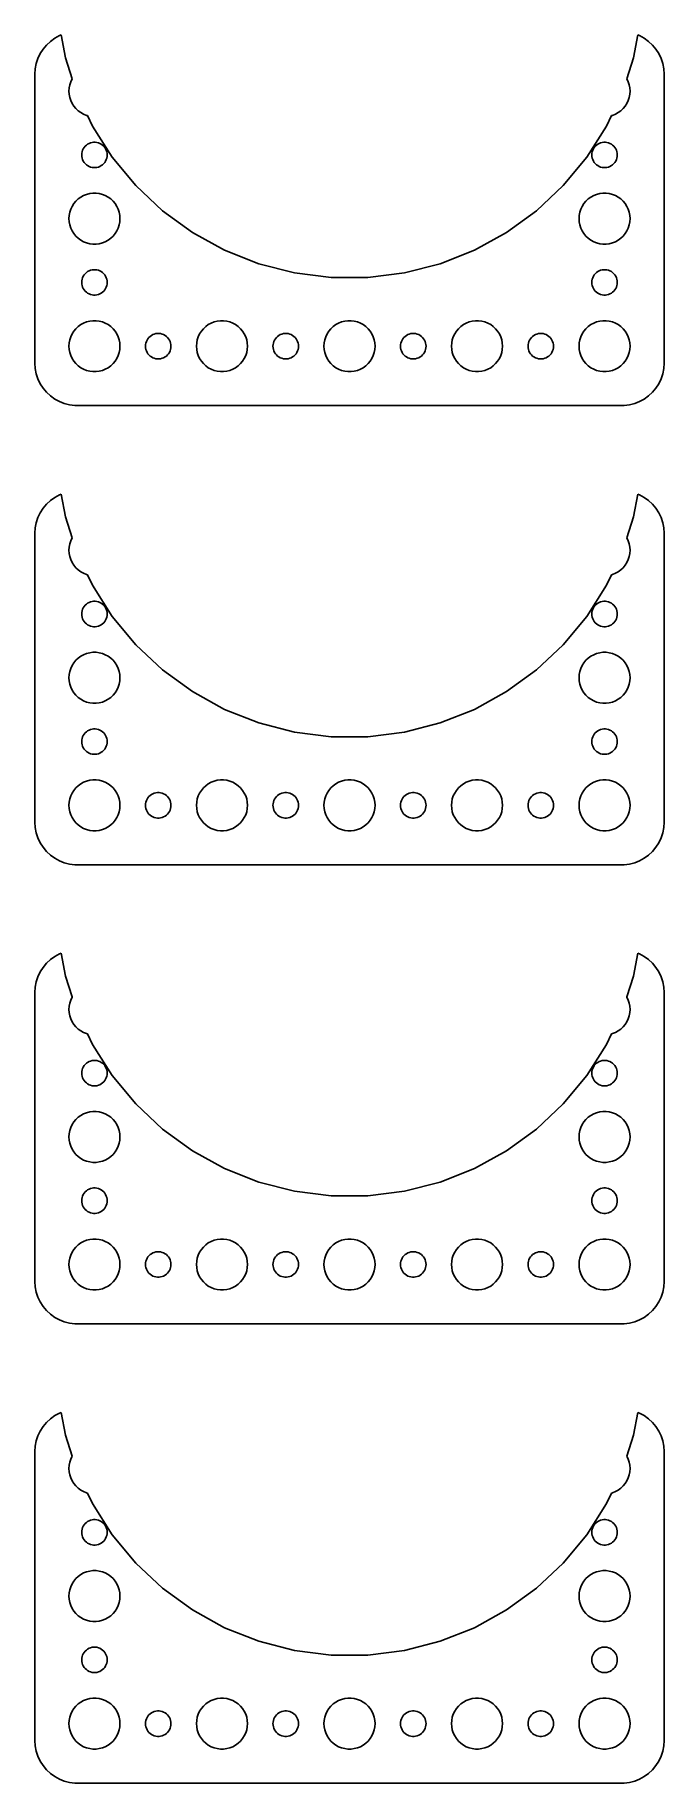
# Model space of a CAD drawing. Header units: metres. Extents: x -37 to 37, y 248 to 454.
import ezdxf

# ---------------------------------------------------------------- set-up
doc = ezdxf.new("R2010")
doc.units = ezdxf.units.M

msp = doc.modelspace()

# ---------------------------------------------------------------- linework, layer by layer
for p, q in [((-35.6448, 452.423), (-36.0451, 451.939)), ((-35.1871, 452.853), (-35.6448, 452.423)), ((-34.6791, 453.222), (-35.1871, 452.853)), ((-34.1289, 453.524), (-34.6791, 453.222)), ((-33.928, 453.604), (-34.1289, 453.524)), ((-33.4161, 450.92), (-33.928, 453.604)), ((33.928, 453.604), (33.4161, 450.92)), ((34.1289, 453.524), (33.928, 453.604)), ((34.6791, 453.222), (34.1289, 453.524)), ((35.1871, 452.853), (34.6791, 453.222)), ((35.6448, 452.423), (35.1871, 452.853)), ((36.0451, 451.939), (35.6448, 452.423)), ((-36.6489, 450.841), (-36.8429, 450.243)), ((-36.3815, 451.409), (-36.6489, 450.841)), ((-36.0451, 451.939), (-36.3815, 451.409)), ((-32.6177, 448.463), (-33.4161, 450.92)), ((33.4161, 450.92), (32.6177, 448.463)), ((36.3815, 451.409), (36.0451, 451.939)), ((36.6489, 450.841), (36.3815, 451.409)), ((36.8429, 450.243), (36.6489, 450.841)), ((-36.9606, 449.627), (-37, 449)), ((-37, 449), (-37, 415)), ((-36.8429, 450.243), (-36.9606, 449.627)), ((-32.7893, 448.104), (-32.6289, 448.445)), ((-32.6289, 448.445), (-32.6177, 448.463)), ((32.6177, 448.463), (32.6289, 448.445)), ((32.6289, 448.445), (32.7893, 448.104)), ((36.9606, 449.627), (36.8429, 450.243)), ((37, 449), (36.9606, 449.627)), ((37, 415), (37, 449)), ((-33, 447), (-32.9763, 447.376)), ((-32.9763, 446.624), (-33, 447)), ((-32.9763, 447.376), (-32.9057, 447.746)), ((-32.9057, 446.254), (-32.9763, 446.624)), ((-32.9057, 447.746), (-32.7893, 448.104)), ((-32.7893, 445.896), (-32.9057, 446.254)), ((32.7893, 448.104), (32.9057, 447.746)), ((32.9057, 446.254), (32.7893, 445.896)), ((32.9057, 447.746), (32.9763, 447.376)), ((32.9763, 446.624), (32.9057, 446.254)), ((32.9763, 447.376), (33, 447)), ((33, 447), (32.9763, 446.624)), ((-32.6289, 445.555), (-32.7893, 445.896)), ((-32.427, 445.237), (-32.6289, 445.555)), ((-32.1869, 444.946), (-32.427, 445.237)), ((-31.9123, 444.688), (-32.1869, 444.946)), ((-31.6075, 444.467), (-31.9123, 444.688)), ((-31.2773, 444.286), (-31.6075, 444.467)), ((-30.927, 444.147), (-31.2773, 444.286)), ((-30.8154, 444.118), (-30.927, 444.147)), ((-30.2326, 442.879), (-30.8154, 444.118)), ((30.8154, 444.118), (30.2326, 442.879)), ((30.927, 444.147), (30.8154, 444.118)), ((31.2773, 444.286), (30.927, 444.147)), ((31.6075, 444.467), (31.2773, 444.286)), ((31.9123, 444.688), (31.6075, 444.467)), ((32.1869, 444.946), (31.9123, 444.688)), ((32.427, 445.237), (32.1869, 444.946)), ((32.6289, 445.555), (32.427, 445.237)), ((32.7893, 445.896), (32.6289, 445.555)), ((-27.9111, 439.221), (-30.2326, 442.879)), ((30.2326, 442.879), (27.9111, 439.221)), ((-31.4529, 439.873), (-31.3947, 440.052)), ((-31.3947, 440.052), (-31.3145, 440.223)), ((-31.3145, 440.223), (-31.2135, 440.382)), ((-31.2135, 440.382), (-31.0934, 440.527)), ((-31.0934, 440.527), (-30.9561, 440.656)), ((-30.9561, 440.656), (-30.8037, 440.766)), ((-30.8037, 440.766), (-30.6387, 440.857)), ((-30.6387, 440.857), (-30.4635, 440.927)), ((-30.4635, 440.927), (-30.2811, 440.973)), ((-30.2811, 440.973), (-30.0942, 440.997)), ((-30.0942, 440.997), (-29.9058, 440.997)), ((-29.9058, 440.997), (-29.7189, 440.973)), ((-29.7189, 440.973), (-29.5365, 440.927)), ((-29.5365, 440.927), (-29.3613, 440.857)), ((-29.3613, 440.857), (-29.1963, 440.766)), ((-29.1963, 440.766), (-29.0439, 440.656)), ((-29.0439, 440.656), (-28.9065, 440.527)), ((-28.9065, 440.527), (-28.7865, 440.382)), ((-28.7865, 440.382), (-28.6855, 440.223)), ((-28.6855, 440.223), (-28.6053, 440.052)), ((-28.6053, 440.052), (-28.5471, 439.873)), ((28.5471, 439.873), (28.6053, 440.052)), ((28.6053, 440.052), (28.6855, 440.223)), ((28.6855, 440.223), (28.7865, 440.382)), ((28.7865, 440.382), (28.9065, 440.527)), ((28.9065, 440.527), (29.0439, 440.656)), ((29.0439, 440.656), (29.1963, 440.766)), ((29.1963, 440.766), (29.3613, 440.857)), ((29.3613, 440.857), (29.5365, 440.927)), ((29.5365, 440.927), (29.7189, 440.973)), ((29.7189, 440.973), (29.9058, 440.997)), ((29.9058, 440.997), (30.0942, 440.997)), ((30.0942, 440.997), (30.2811, 440.973)), ((30.2811, 440.973), (30.4635, 440.927)), ((30.4635, 440.927), (30.6387, 440.857)), ((30.6387, 440.857), (30.8037, 440.766)), ((30.8037, 440.766), (30.9561, 440.656)), ((30.9561, 440.656), (31.0934, 440.527)), ((31.0934, 440.527), (31.2135, 440.382)), ((31.2135, 440.382), (31.3145, 440.223)), ((31.3145, 440.223), (31.3947, 440.052)), ((31.3947, 440.052), (31.4529, 439.873)), ((-31.5, 439.5), (-31.4882, 439.688)), ((-31.4882, 439.312), (-31.5, 439.5)), ((-31.4882, 439.688), (-31.4529, 439.873)), ((-31.4529, 439.127), (-31.4882, 439.312)), ((-31.3947, 438.948), (-31.4529, 439.127)), ((-31.3145, 438.777), (-31.3947, 438.948)), ((-31.2135, 438.618), (-31.3145, 438.777)), ((-31.0934, 438.473), (-31.2135, 438.618)), ((-30.9561, 438.344), (-31.0934, 438.473)), ((-30.8037, 438.234), (-30.9561, 438.344)), ((-30.6387, 438.143), (-30.8037, 438.234)), ((-30.4635, 438.073), (-30.6387, 438.143)), ((-30.2811, 438.027), (-30.4635, 438.073)), ((-30.0942, 438.003), (-30.2811, 438.027)), ((-29.9058, 438.003), (-30.0942, 438.003)), ((-29.7189, 438.027), (-29.9058, 438.003)), ((-29.5365, 438.073), (-29.7189, 438.027)), ((-29.3613, 438.143), (-29.5365, 438.073)), ((-29.1963, 438.234), (-29.3613, 438.143)), ((-29.0439, 438.344), (-29.1963, 438.234)), ((-28.9065, 438.473), (-29.0439, 438.344)), ((-28.7865, 438.618), (-28.9065, 438.473)), ((-28.6855, 438.777), (-28.7865, 438.618)), ((-28.6053, 438.948), (-28.6855, 438.777)), ((-28.5471, 439.127), (-28.6053, 438.948)), ((-28.5471, 439.873), (-28.5118, 439.688)), ((-28.5118, 439.312), (-28.5471, 439.127)), ((-28.5118, 439.688), (-28.5, 439.5)), ((-28.5, 439.5), (-28.5118, 439.312)), ((-25.1494, 435.883), (-27.9111, 439.221)), ((27.9111, 439.221), (25.1494, 435.883)), ((28.5, 439.5), (28.5118, 439.688)), ((28.5118, 439.312), (28.5, 439.5)), ((28.5118, 439.688), (28.5471, 439.873)), ((28.5471, 439.127), (28.5118, 439.312)), ((28.6053, 438.948), (28.5471, 439.127)), ((28.6855, 438.777), (28.6053, 438.948)), ((28.7865, 438.618), (28.6855, 438.777)), ((28.9065, 438.473), (28.7865, 438.618)), ((29.0439, 438.344), (28.9065, 438.473)), ((29.1963, 438.234), (29.0439, 438.344)), ((29.3613, 438.143), (29.1963, 438.234)), ((29.5365, 438.073), (29.3613, 438.143)), ((29.7189, 438.027), (29.5365, 438.073)), ((29.9058, 438.003), (29.7189, 438.027)), ((30.0942, 438.003), (29.9058, 438.003)), ((30.2811, 438.027), (30.0942, 438.003)), ((30.4635, 438.073), (30.2811, 438.027)), ((30.6387, 438.143), (30.4635, 438.073)), ((30.8037, 438.234), (30.6387, 438.143)), ((30.9561, 438.344), (30.8037, 438.234)), ((31.0934, 438.473), (30.9561, 438.344)), ((31.2135, 438.618), (31.0934, 438.473)), ((31.3145, 438.777), (31.2135, 438.618)), ((31.3947, 438.948), (31.3145, 438.777)), ((31.4529, 439.127), (31.3947, 438.948)), ((31.4529, 439.873), (31.4882, 439.688)), ((31.4882, 439.312), (31.4529, 439.127)), ((31.4882, 439.688), (31.5, 439.5)), ((31.5, 439.5), (31.4882, 439.312)), ((-21.9911, 432.917), (-25.1494, 435.883)), ((25.1494, 435.883), (21.9911, 432.917)), ((-32.427, 433.763), (-32.1869, 434.054)), ((-32.1869, 434.054), (-31.9123, 434.312)), ((-31.9123, 434.312), (-31.6075, 434.533)), ((-31.6075, 434.533), (-31.2773, 434.714)), ((-31.2773, 434.714), (-30.927, 434.853)), ((-30.927, 434.853), (-30.5621, 434.947)), ((-30.5621, 434.947), (-30.1884, 434.994)), ((-30.1884, 434.994), (-29.8116, 434.994)), ((-29.8116, 434.994), (-29.4379, 434.947)), ((-29.4379, 434.947), (-29.0729, 434.853)), ((-29.0729, 434.853), (-28.7227, 434.714)), ((-28.7227, 434.714), (-28.3925, 434.533)), ((-28.3925, 434.533), (-28.0877, 434.312)), ((-28.0877, 434.312), (-27.8131, 434.054)), ((-27.8131, 434.054), (-27.5729, 433.763)), ((27.5729, 433.763), (27.8131, 434.054)), ((27.8131, 434.054), (28.0877, 434.312)), ((28.0877, 434.312), (28.3925, 434.533)), ((28.3925, 434.533), (28.7227, 434.714)), ((28.7227, 434.714), (29.0729, 434.853)), ((29.0729, 434.853), (29.4379, 434.947)), ((29.4379, 434.947), (29.8116, 434.994)), ((29.8116, 434.994), (30.1884, 434.994)), ((30.1884, 434.994), (30.5621, 434.947)), ((30.5621, 434.947), (30.927, 434.853)), ((30.927, 434.853), (31.2773, 434.714)), ((31.2773, 434.714), (31.6075, 434.533)), ((31.6075, 434.533), (31.9123, 434.312)), ((31.9123, 434.312), (32.1869, 434.054)), ((32.1869, 434.054), (32.427, 433.763)), ((-33, 432), (-32.9763, 432.376)), ((-32.9763, 431.624), (-33, 432)), ((-32.9763, 432.376), (-32.9057, 432.746)), ((-32.9057, 432.746), (-32.7893, 433.104)), ((-32.7893, 433.104), (-32.6289, 433.445)), ((-32.6289, 433.445), (-32.427, 433.763)), ((-27.5729, 433.763), (-27.3711, 433.445)), ((-27.3711, 433.445), (-27.2107, 433.104)), ((-27.2107, 433.104), (-27.0942, 432.746)), ((-27.0942, 432.746), (-27.0237, 432.376)), ((-27.0237, 432.376), (-27, 432)), ((-27, 432), (-27.0237, 431.624)), ((-18.486, 430.371), (-21.9911, 432.917)), ((21.9911, 432.917), (18.486, 430.371)), ((27, 432), (27.0237, 432.376)), ((27.0237, 431.624), (27, 432)), ((27.0237, 432.376), (27.0942, 432.746)), ((27.0942, 432.746), (27.2107, 433.104)), ((27.2107, 433.104), (27.3711, 433.445)), ((27.3711, 433.445), (27.5729, 433.763)), ((32.427, 433.763), (32.6289, 433.445)), ((32.6289, 433.445), (32.7893, 433.104)), ((32.7893, 433.104), (32.9057, 432.746)), ((32.9057, 432.746), (32.9763, 432.376)), ((32.9763, 432.376), (33, 432)), ((33, 432), (32.9763, 431.624)), ((-32.9057, 431.254), (-32.9763, 431.624)), ((-32.7893, 430.896), (-32.9057, 431.254)), ((-32.6289, 430.555), (-32.7893, 430.896)), ((-32.427, 430.237), (-32.6289, 430.555)), ((-32.1869, 429.946), (-32.427, 430.237)), ((-31.9123, 429.688), (-32.1869, 429.946)), ((-27.8131, 429.946), (-28.0877, 429.688)), ((-27.5729, 430.237), (-27.8131, 429.946)), ((-27.3711, 430.555), (-27.5729, 430.237)), ((-27.2107, 430.896), (-27.3711, 430.555)), ((-27.0942, 431.254), (-27.2107, 430.896)), ((-27.0237, 431.624), (-27.0942, 431.254)), ((-14.6894, 428.283), (-18.486, 430.371)), ((18.486, 430.371), (14.6894, 428.283)), ((27.0942, 431.254), (27.0237, 431.624)), ((27.2107, 430.896), (27.0942, 431.254)), ((27.3711, 430.555), (27.2107, 430.896)), ((27.5729, 430.237), (27.3711, 430.555)), ((27.8131, 429.946), (27.5729, 430.237)), ((28.0877, 429.688), (27.8131, 429.946)), ((32.1869, 429.946), (31.9123, 429.688)), ((32.427, 430.237), (32.1869, 429.946)), ((32.6289, 430.555), (32.427, 430.237)), ((32.7893, 430.896), (32.6289, 430.555)), ((32.9057, 431.254), (32.7893, 430.896)), ((32.9763, 431.624), (32.9057, 431.254)), ((-31.6075, 429.467), (-31.9123, 429.688)), ((-31.2773, 429.286), (-31.6075, 429.467)), ((-30.927, 429.147), (-31.2773, 429.286)), ((-30.5621, 429.053), (-30.927, 429.147)), ((-30.1884, 429.006), (-30.5621, 429.053)), ((-29.8116, 429.006), (-30.1884, 429.006)), ((-29.4379, 429.053), (-29.8116, 429.006)), ((-29.0729, 429.147), (-29.4379, 429.053)), ((-28.7227, 429.286), (-29.0729, 429.147)), ((-28.3925, 429.467), (-28.7227, 429.286)), ((-28.0877, 429.688), (-28.3925, 429.467)), ((-10.6611, 426.689), (-14.6894, 428.283)), ((14.6894, 428.283), (10.6611, 426.689)), ((28.3925, 429.467), (28.0877, 429.688)), ((28.7227, 429.286), (28.3925, 429.467)), ((29.0729, 429.147), (28.7227, 429.286)), ((29.4379, 429.053), (29.0729, 429.147)), ((29.8116, 429.006), (29.4379, 429.053)), ((30.1884, 429.006), (29.8116, 429.006)), ((30.5621, 429.053), (30.1884, 429.006)), ((30.927, 429.147), (30.5621, 429.053)), ((31.2773, 429.286), (30.927, 429.147)), ((31.6075, 429.467), (31.2773, 429.286)), ((31.9123, 429.688), (31.6075, 429.467)), ((-31.0934, 425.527), (-30.9561, 425.656)), ((-30.9561, 425.656), (-30.8037, 425.766)), ((-30.8037, 425.766), (-30.6387, 425.857)), ((-30.6387, 425.857), (-30.4635, 425.927)), ((-30.4635, 425.927), (-30.2811, 425.973)), ((-30.2811, 425.973), (-30.0942, 425.997)), ((-30.0942, 425.997), (-29.9058, 425.997)), ((-29.9058, 425.997), (-29.7189, 425.973)), ((-29.7189, 425.973), (-29.5365, 425.927)), ((-29.5365, 425.927), (-29.3613, 425.857)), ((-29.3613, 425.857), (-29.1963, 425.766)), ((-29.1963, 425.766), (-29.0439, 425.656)), ((-29.0439, 425.656), (-28.9065, 425.527)), ((-6.46465, 425.611), (-10.6611, 426.689)), ((-2.16626, 425.068), (-6.46465, 425.611)), ((6.46465, 425.611), (2.16626, 425.068)), ((10.6611, 426.689), (6.46465, 425.611)), ((28.9065, 425.527), (29.0439, 425.656)), ((29.0439, 425.656), (29.1963, 425.766)), ((29.1963, 425.766), (29.3613, 425.857)), ((29.3613, 425.857), (29.5365, 425.927)), ((29.5365, 425.927), (29.7189, 425.973)), ((29.7189, 425.973), (29.9058, 425.997)), ((29.9058, 425.997), (30.0942, 425.997)), ((30.0942, 425.997), (30.2811, 425.973)), ((30.2811, 425.973), (30.4635, 425.927)), ((30.4635, 425.927), (30.6387, 425.857)), ((30.6387, 425.857), (30.8037, 425.766)), ((30.8037, 425.766), (30.9561, 425.656)), ((30.9561, 425.656), (31.0934, 425.527)), ((-31.5, 424.5), (-31.4882, 424.688)), ((-31.4882, 424.312), (-31.5, 424.5)), ((-31.4882, 424.688), (-31.4529, 424.873)), ((-31.4529, 424.127), (-31.4882, 424.312)), ((-31.4529, 424.873), (-31.3947, 425.052)), ((-31.3947, 423.948), (-31.4529, 424.127)), ((-31.3947, 425.052), (-31.3145, 425.223)), ((-31.3145, 423.777), (-31.3947, 423.948)), ((-31.3145, 425.223), (-31.2135, 425.382)), ((-31.2135, 423.618), (-31.3145, 423.777)), ((-31.2135, 425.382), (-31.0934, 425.527)), ((-31.0934, 423.473), (-31.2135, 423.618)), ((-28.9065, 425.527), (-28.7865, 425.382)), ((-28.7865, 423.618), (-28.9065, 423.473)), ((-28.7865, 425.382), (-28.6855, 425.223)), ((-28.6855, 423.777), (-28.7865, 423.618)), ((-28.6855, 425.223), (-28.6053, 425.052)), ((-28.6053, 423.948), (-28.6855, 423.777)), ((-28.6053, 425.052), (-28.5471, 424.873)), ((-28.5471, 424.127), (-28.6053, 423.948)), ((-28.5471, 424.873), (-28.5118, 424.688)), ((-28.5118, 424.312), (-28.5471, 424.127)), ((-28.5118, 424.688), (-28.5, 424.5)), ((-28.5, 424.5), (-28.5118, 424.312)), ((2.16626, 425.068), (-2.16626, 425.068)), ((28.5, 424.5), (28.5118, 424.688)), ((28.5118, 424.312), (28.5, 424.5)), ((28.5118, 424.688), (28.5471, 424.873)), ((28.5471, 424.127), (28.5118, 424.312)), ((28.5471, 424.873), (28.6053, 425.052)), ((28.6053, 423.948), (28.5471, 424.127)), ((28.6053, 425.052), (28.6855, 425.223)), ((28.6855, 423.777), (28.6053, 423.948)), ((28.6855, 425.223), (28.7865, 425.382)), ((28.7865, 423.618), (28.6855, 423.777)), ((28.7865, 425.382), (28.9065, 425.527)), ((28.9065, 423.473), (28.7865, 423.618)), ((31.0934, 425.527), (31.2135, 425.382)), ((31.2135, 423.618), (31.0934, 423.473)), ((31.2135, 425.382), (31.3145, 425.223)), ((31.3145, 423.777), (31.2135, 423.618)), ((31.3145, 425.223), (31.3947, 425.052)), ((31.3947, 423.948), (31.3145, 423.777)), ((31.3947, 425.052), (31.4529, 424.873)), ((31.4529, 424.127), (31.3947, 423.948)), ((31.4529, 424.873), (31.4882, 424.688)), ((31.4882, 424.312), (31.4529, 424.127)), ((31.4882, 424.688), (31.5, 424.5)), ((31.5, 424.5), (31.4882, 424.312)), ((-30.9561, 423.344), (-31.0934, 423.473)), ((-30.8037, 423.234), (-30.9561, 423.344)), ((-30.6387, 423.143), (-30.8037, 423.234)), ((-30.4635, 423.073), (-30.6387, 423.143)), ((-30.2811, 423.027), (-30.4635, 423.073)), ((-30.0942, 423.003), (-30.2811, 423.027)), ((-29.9058, 423.003), (-30.0942, 423.003)), ((-29.7189, 423.027), (-29.9058, 423.003)), ((-29.5365, 423.073), (-29.7189, 423.027)), ((-29.3613, 423.143), (-29.5365, 423.073)), ((-29.1963, 423.234), (-29.3613, 423.143)), ((-29.0439, 423.344), (-29.1963, 423.234)), ((-28.9065, 423.473), (-29.0439, 423.344)), ((29.0439, 423.344), (28.9065, 423.473)), ((29.1963, 423.234), (29.0439, 423.344)), ((29.3613, 423.143), (29.1963, 423.234)), ((29.5365, 423.073), (29.3613, 423.143)), ((29.7189, 423.027), (29.5365, 423.073)), ((29.9058, 423.003), (29.7189, 423.027)), ((30.0942, 423.003), (29.9058, 423.003)), ((30.2811, 423.027), (30.0942, 423.003)), ((30.4635, 423.073), (30.2811, 423.027)), ((30.6387, 423.143), (30.4635, 423.073)), ((30.8037, 423.234), (30.6387, 423.143)), ((30.9561, 423.344), (30.8037, 423.234)), ((31.0934, 423.473), (30.9561, 423.344)), ((-31.9123, 419.312), (-31.6075, 419.533)), ((-31.6075, 419.533), (-31.2773, 419.714)), ((-31.2773, 419.714), (-30.927, 419.853)), ((-30.927, 419.853), (-30.5621, 419.947)), ((-30.5621, 419.947), (-30.1884, 419.994)), ((-30.1884, 419.994), (-29.8116, 419.994)), ((-29.8116, 419.994), (-29.4379, 419.947)), ((-29.4379, 419.947), (-29.0729, 419.853)), ((-29.0729, 419.853), (-28.7227, 419.714)), ((-28.7227, 419.714), (-28.3925, 419.533)), ((-28.3925, 419.533), (-28.0877, 419.312)), ((-16.9123, 419.312), (-16.6075, 419.533)), ((-16.6075, 419.533), (-16.2773, 419.714)), ((-16.2773, 419.714), (-15.927, 419.853)), ((-15.927, 419.853), (-15.5621, 419.947)), ((-15.5621, 419.947), (-15.1884, 419.994)), ((-15.1884, 419.994), (-14.8116, 419.994)), ((-14.8116, 419.994), (-14.4379, 419.947)), ((-14.4379, 419.947), (-14.0729, 419.853)), ((-14.0729, 419.853), (-13.7227, 419.714)), ((-13.7227, 419.714), (-13.3925, 419.533)), ((-13.3925, 419.533), (-13.0877, 419.312)), ((-1.91226, 419.312), (-1.60747, 419.533)), ((-1.60747, 419.533), (-1.27733, 419.714)), ((-1.27733, 419.714), (-0.92705, 419.853)), ((-0.92705, 419.853), (-0.56213, 419.947)), ((-0.56213, 419.947), (-0.18837, 419.994)), ((-0.18837, 419.994), (0.18837, 419.994)), ((0.18837, 419.994), (0.56213, 419.947)), ((0.56213, 419.947), (0.92705, 419.853)), ((0.92705, 419.853), (1.27733, 419.714)), ((1.27733, 419.714), (1.60747, 419.533)), ((1.60747, 419.533), (1.91226, 419.312)), ((13.0877, 419.312), (13.3925, 419.533)), ((13.3925, 419.533), (13.7227, 419.714)), ((13.7227, 419.714), (14.0729, 419.853)), ((14.0729, 419.853), (14.4379, 419.947)), ((14.4379, 419.947), (14.8116, 419.994)), ((14.8116, 419.994), (15.1884, 419.994)), ((15.1884, 419.994), (15.5621, 419.947)), ((15.5621, 419.947), (15.927, 419.853)), ((15.927, 419.853), (16.2773, 419.714)), ((16.2773, 419.714), (16.6075, 419.533)), ((16.6075, 419.533), (16.9123, 419.312)), ((28.0877, 419.312), (28.3925, 419.533)), ((28.3925, 419.533), (28.7227, 419.714)), ((28.7227, 419.714), (29.0729, 419.853)), ((29.0729, 419.853), (29.4379, 419.947)), ((29.4379, 419.947), (29.8116, 419.994)), ((29.8116, 419.994), (30.1884, 419.994)), ((30.1884, 419.994), (30.5621, 419.947)), ((30.5621, 419.947), (30.927, 419.853)), ((30.927, 419.853), (31.2773, 419.714)), ((31.2773, 419.714), (31.6075, 419.533)), ((31.6075, 419.533), (31.9123, 419.312)), ((-33, 417), (-32.9763, 417.376)), ((-32.9763, 417.376), (-32.9057, 417.746)), ((-32.9057, 417.746), (-32.7893, 418.104)), ((-32.7893, 418.104), (-32.6289, 418.445)), ((-32.6289, 418.445), (-32.427, 418.763)), ((-32.427, 418.763), (-32.1869, 419.054)), ((-32.1869, 419.054), (-31.9123, 419.312)), ((-28.0877, 419.312), (-27.8131, 419.054)), ((-27.8131, 419.054), (-27.5729, 418.763)), ((-27.5729, 418.763), (-27.3711, 418.445)), ((-27.3711, 418.445), (-27.2107, 418.104)), ((-27.2107, 418.104), (-27.0942, 417.746)), ((-27.0942, 417.746), (-27.0237, 417.376)), ((-27.0237, 417.376), (-27, 417)), ((-23.9882, 417.188), (-23.9529, 417.373)), ((-23.9529, 417.373), (-23.8947, 417.552)), ((-23.8947, 417.552), (-23.8145, 417.723)), ((-23.8145, 417.723), (-23.7135, 417.882)), ((-23.7135, 417.882), (-23.5934, 418.027)), ((-23.5934, 418.027), (-23.4561, 418.156)), ((-23.4561, 418.156), (-23.3037, 418.266)), ((-23.3037, 418.266), (-23.1387, 418.357)), ((-23.1387, 418.357), (-22.9635, 418.427)), ((-22.9635, 418.427), (-22.7811, 418.473)), ((-22.7811, 418.473), (-22.5942, 418.497)), ((-22.5942, 418.497), (-22.4058, 418.497)), ((-22.4058, 418.497), (-22.2189, 418.473)), ((-22.2189, 418.473), (-22.0365, 418.427)), ((-22.0365, 418.427), (-21.8613, 418.357)), ((-21.8613, 418.357), (-21.6963, 418.266)), ((-21.6963, 418.266), (-21.5439, 418.156)), ((-21.5439, 418.156), (-21.4065, 418.027)), ((-21.4065, 418.027), (-21.2865, 417.882)), ((-21.2865, 417.882), (-21.1855, 417.723)), ((-21.1855, 417.723), (-21.1053, 417.552)), ((-21.1053, 417.552), (-21.0471, 417.373)), ((-21.0471, 417.373), (-21.0118, 417.188)), ((-18, 417), (-17.9763, 417.376)), ((-17.9763, 417.376), (-17.9057, 417.746)), ((-17.9057, 417.746), (-17.7893, 418.104)), ((-17.7893, 418.104), (-17.6289, 418.445)), ((-17.6289, 418.445), (-17.427, 418.763)), ((-17.427, 418.763), (-17.1869, 419.054)), ((-17.1869, 419.054), (-16.9123, 419.312)), ((-13.0877, 419.312), (-12.8131, 419.054)), ((-12.8131, 419.054), (-12.5729, 418.763)), ((-12.5729, 418.763), (-12.3711, 418.445)), ((-12.3711, 418.445), (-12.2107, 418.104)), ((-12.2107, 418.104), (-12.0942, 417.746)), ((-12.0942, 417.746), (-12.0237, 417.376)), ((-12.0237, 417.376), (-12, 417)), ((-8.98816, 417.188), (-8.95287, 417.373)), ((-8.95287, 417.373), (-8.89465, 417.552)), ((-8.89465, 417.552), (-8.81445, 417.723)), ((-8.81445, 417.723), (-8.71352, 417.882)), ((-8.71352, 417.882), (-8.59344, 418.027)), ((-8.59344, 418.027), (-8.45613, 418.156)), ((-8.45613, 418.156), (-8.30373, 418.266)), ((-8.30373, 418.266), (-8.13866, 418.357)), ((-8.13866, 418.357), (-7.96352, 418.427)), ((-7.96352, 418.427), (-7.78107, 418.473)), ((-7.78107, 418.473), (-7.59418, 418.497)), ((-7.59418, 418.497), (-7.40581, 418.497)), ((-7.40581, 418.497), (-7.21892, 418.473)), ((-7.21892, 418.473), (-7.03647, 418.427)), ((-7.03647, 418.427), (-6.86133, 418.357)), ((-6.86133, 418.357), (-6.69626, 418.266)), ((-6.69626, 418.266), (-6.54385, 418.156)), ((-6.54385, 418.156), (-6.40654, 418.027)), ((-6.40654, 418.027), (-6.28647, 417.882)), ((-6.28647, 417.882), (-6.18553, 417.723)), ((-6.18553, 417.723), (-6.10533, 417.552)), ((-6.10533, 417.552), (-6.04712, 417.373)), ((-6.04712, 417.373), (-6.01183, 417.188)), ((-3, 417), (-2.97633, 417.376)), ((-2.97633, 417.376), (-2.90575, 417.746)), ((-2.90575, 417.746), (-2.78932, 418.104)), ((-2.78932, 418.104), (-2.62891, 418.445)), ((-2.62891, 418.445), (-2.42705, 418.763)), ((-2.42705, 418.763), (-2.1869, 419.054)), ((-2.1869, 419.054), (-1.91226, 419.312)), ((1.91226, 419.312), (2.1869, 419.054)), ((2.1869, 419.054), (2.42705, 418.763)), ((2.42705, 418.763), (2.62891, 418.445)), ((2.62891, 418.445), (2.78932, 418.104)), ((2.78932, 418.104), (2.90575, 417.746)), ((2.90575, 417.746), (2.97633, 417.376)), ((2.97633, 417.376), (3, 417)), ((6.01183, 417.188), (6.04712, 417.373)), ((6.04712, 417.373), (6.10533, 417.552)), ((6.10533, 417.552), (6.18553, 417.723)), ((6.18553, 417.723), (6.28647, 417.882)), ((6.28647, 417.882), (6.40654, 418.027)), ((6.40654, 418.027), (6.54385, 418.156)), ((6.54385, 418.156), (6.69626, 418.266)), ((6.69626, 418.266), (6.86133, 418.357)), ((6.86133, 418.357), (7.03647, 418.427)), ((7.03647, 418.427), (7.21892, 418.473)), ((7.21892, 418.473), (7.40581, 418.497)), ((7.40581, 418.497), (7.59418, 418.497)), ((7.59418, 418.497), (7.78107, 418.473)), ((7.78107, 418.473), (7.96352, 418.427)), ((7.96352, 418.427), (8.13866, 418.357)), ((8.13866, 418.357), (8.30373, 418.266)), ((8.30373, 418.266), (8.45613, 418.156)), ((8.45613, 418.156), (8.59344, 418.027)), ((8.59344, 418.027), (8.71352, 417.882)), ((8.71352, 417.882), (8.81445, 417.723)), ((8.81445, 417.723), (8.89465, 417.552)), ((8.89465, 417.552), (8.95287, 417.373)), ((8.95287, 417.373), (8.98816, 417.188)), ((12, 417), (12.0237, 417.376)), ((12.0237, 417.376), (12.0942, 417.746)), ((12.0942, 417.746), (12.2107, 418.104)), ((12.2107, 418.104), (12.3711, 418.445)), ((12.3711, 418.445), (12.5729, 418.763)), ((12.5729, 418.763), (12.8131, 419.054)), ((12.8131, 419.054), (13.0877, 419.312)), ((16.9123, 419.312), (17.1869, 419.054)), ((17.1869, 419.054), (17.427, 418.763)), ((17.427, 418.763), (17.6289, 418.445)), ((17.6289, 418.445), (17.7893, 418.104)), ((17.7893, 418.104), (17.9057, 417.746)), ((17.9057, 417.746), (17.9763, 417.376)), ((17.9763, 417.376), (18, 417)), ((21.0118, 417.188), (21.0471, 417.373)), ((21.0471, 417.373), (21.1053, 417.552)), ((21.1053, 417.552), (21.1855, 417.723)), ((21.1855, 417.723), (21.2865, 417.882)), ((21.2865, 417.882), (21.4065, 418.027)), ((21.4065, 418.027), (21.5439, 418.156)), ((21.5439, 418.156), (21.6963, 418.266)), ((21.6963, 418.266), (21.8613, 418.357)), ((21.8613, 418.357), (22.0365, 418.427)), ((22.0365, 418.427), (22.2189, 418.473)), ((22.2189, 418.473), (22.4058, 418.497)), ((22.4058, 418.497), (22.5942, 418.497)), ((22.5942, 418.497), (22.7811, 418.473)), ((22.7811, 418.473), (22.9635, 418.427)), ((22.9635, 418.427), (23.1387, 418.357)), ((23.1387, 418.357), (23.3037, 418.266)), ((23.3037, 418.266), (23.4561, 418.156)), ((23.4561, 418.156), (23.5934, 418.027)), ((23.5934, 418.027), (23.7135, 417.882)), ((23.7135, 417.882), (23.8145, 417.723)), ((23.8145, 417.723), (23.8947, 417.552)), ((23.8947, 417.552), (23.9529, 417.373)), ((23.9529, 417.373), (23.9882, 417.188)), ((27, 417), (27.0237, 417.376)), ((27.0237, 417.376), (27.0942, 417.746)), ((27.0942, 417.746), (27.2107, 418.104)), ((27.2107, 418.104), (27.3711, 418.445)), ((27.3711, 418.445), (27.5729, 418.763)), ((27.5729, 418.763), (27.8131, 419.054)), ((27.8131, 419.054), (28.0877, 419.312)), ((31.9123, 419.312), (32.1869, 419.054)), ((32.1869, 419.054), (32.427, 418.763)), ((32.427, 418.763), (32.6289, 418.445)), ((32.6289, 418.445), (32.7893, 418.104)), ((32.7893, 418.104), (32.9057, 417.746)), ((32.9057, 417.746), (32.9763, 417.376)), ((32.9763, 417.376), (33, 417)), ((-32.9763, 416.624), (-33, 417)), ((-32.9057, 416.254), (-32.9763, 416.624)), ((-32.7893, 415.896), (-32.9057, 416.254)), ((-32.6289, 415.555), (-32.7893, 415.896)), ((-32.427, 415.237), (-32.6289, 415.555)), ((-27.3711, 415.555), (-27.5729, 415.237)), ((-27.2107, 415.896), (-27.3711, 415.555)), ((-27.0942, 416.254), (-27.2107, 415.896)), ((-27.0237, 416.624), (-27.0942, 416.254)), ((-27, 417), (-27.0237, 416.624)), ((-24, 417), (-23.9882, 417.188)), ((-23.9882, 416.812), (-24, 417)), ((-23.9529, 416.627), (-23.9882, 416.812)), ((-23.8947, 416.448), (-23.9529, 416.627)), ((-23.8145, 416.277), (-23.8947, 416.448)), ((-23.7135, 416.118), (-23.8145, 416.277)), ((-23.5934, 415.973), (-23.7135, 416.118)), ((-23.4561, 415.844), (-23.5934, 415.973)), ((-23.3037, 415.734), (-23.4561, 415.844)), ((-23.1387, 415.643), (-23.3037, 415.734)), ((-22.9635, 415.573), (-23.1387, 415.643)), ((-22.7811, 415.527), (-22.9635, 415.573)), ((-22.5942, 415.503), (-22.7811, 415.527)), ((-22.4058, 415.503), (-22.5942, 415.503)), ((-22.2189, 415.527), (-22.4058, 415.503)), ((-22.0365, 415.573), (-22.2189, 415.527)), ((-21.8613, 415.643), (-22.0365, 415.573)), ((-21.6963, 415.734), (-21.8613, 415.643)), ((-21.5439, 415.844), (-21.6963, 415.734)), ((-21.4065, 415.973), (-21.5439, 415.844)), ((-21.2865, 416.118), (-21.4065, 415.973)), ((-21.1855, 416.277), (-21.2865, 416.118)), ((-21.1053, 416.448), (-21.1855, 416.277)), ((-21.0471, 416.627), (-21.1053, 416.448)), ((-21.0118, 416.812), (-21.0471, 416.627)), ((-21.0118, 417.188), (-21, 417)), ((-21, 417), (-21.0118, 416.812)), ((-17.9763, 416.624), (-18, 417)), ((-17.9057, 416.254), (-17.9763, 416.624)), ((-17.7893, 415.896), (-17.9057, 416.254)), ((-17.6289, 415.555), (-17.7893, 415.896)), ((-17.427, 415.237), (-17.6289, 415.555)), ((-12.3711, 415.555), (-12.5729, 415.237)), ((-12.2107, 415.896), (-12.3711, 415.555)), ((-12.0942, 416.254), (-12.2107, 415.896)), ((-12.0237, 416.624), (-12.0942, 416.254)), ((-12, 417), (-12.0237, 416.624)), ((-9, 417), (-8.98816, 417.188)), ((-8.98816, 416.812), (-9, 417)), ((-8.95287, 416.627), (-8.98816, 416.812)), ((-8.89465, 416.448), (-8.95287, 416.627)), ((-8.81445, 416.277), (-8.89465, 416.448)), ((-8.71352, 416.118), (-8.81445, 416.277)), ((-8.59344, 415.973), (-8.71352, 416.118)), ((-8.45613, 415.844), (-8.59344, 415.973)), ((-8.30373, 415.734), (-8.45613, 415.844)), ((-8.13866, 415.643), (-8.30373, 415.734)), ((-7.96352, 415.573), (-8.13866, 415.643)), ((-7.78107, 415.527), (-7.96352, 415.573)), ((-7.59418, 415.503), (-7.78107, 415.527)), ((-7.40581, 415.503), (-7.59418, 415.503)), ((-7.21892, 415.527), (-7.40581, 415.503)), ((-7.03647, 415.573), (-7.21892, 415.527)), ((-6.86133, 415.643), (-7.03647, 415.573)), ((-6.69626, 415.734), (-6.86133, 415.643)), ((-6.54385, 415.844), (-6.69626, 415.734)), ((-6.40654, 415.973), (-6.54385, 415.844)), ((-6.28647, 416.118), (-6.40654, 415.973)), ((-6.18553, 416.277), (-6.28647, 416.118)), ((-6.10533, 416.448), (-6.18553, 416.277)), ((-6.04712, 416.627), (-6.10533, 416.448)), ((-6.01183, 416.812), (-6.04712, 416.627)), ((-6.01183, 417.188), (-6, 417)), ((-6, 417), (-6.01183, 416.812)), ((-2.97633, 416.624), (-3, 417)), ((-2.90575, 416.254), (-2.97633, 416.624)), ((-2.78932, 415.896), (-2.90575, 416.254)), ((-2.62891, 415.555), (-2.78932, 415.896)), ((-2.42705, 415.237), (-2.62891, 415.555)), ((2.62891, 415.555), (2.42705, 415.237)), ((2.78932, 415.896), (2.62891, 415.555)), ((2.90575, 416.254), (2.78932, 415.896)), ((2.97633, 416.624), (2.90575, 416.254)), ((3, 417), (2.97633, 416.624)), ((6, 417), (6.01183, 417.188)), ((6.01183, 416.812), (6, 417)), ((6.04712, 416.627), (6.01183, 416.812)), ((6.10533, 416.448), (6.04712, 416.627)), ((6.18553, 416.277), (6.10533, 416.448)), ((6.28647, 416.118), (6.18553, 416.277)), ((6.40654, 415.973), (6.28647, 416.118)), ((6.54385, 415.844), (6.40654, 415.973)), ((6.69626, 415.734), (6.54385, 415.844)), ((6.86133, 415.643), (6.69626, 415.734)), ((7.03647, 415.573), (6.86133, 415.643)), ((7.21892, 415.527), (7.03647, 415.573)), ((7.40581, 415.503), (7.21892, 415.527)), ((7.59418, 415.503), (7.40581, 415.503)), ((7.78107, 415.527), (7.59418, 415.503)), ((7.96352, 415.573), (7.78107, 415.527)), ((8.13866, 415.643), (7.96352, 415.573)), ((8.30373, 415.734), (8.13866, 415.643)), ((8.45613, 415.844), (8.30373, 415.734)), ((8.59344, 415.973), (8.45613, 415.844)), ((8.71352, 416.118), (8.59344, 415.973)), ((8.81445, 416.277), (8.71352, 416.118)), ((8.89465, 416.448), (8.81445, 416.277)), ((8.95287, 416.627), (8.89465, 416.448)), ((8.98816, 416.812), (8.95287, 416.627)), ((8.98816, 417.188), (9, 417)), ((9, 417), (8.98816, 416.812)), ((12.0237, 416.624), (12, 417)), ((12.0942, 416.254), (12.0237, 416.624)), ((12.2107, 415.896), (12.0942, 416.254)), ((12.3711, 415.555), (12.2107, 415.896)), ((12.5729, 415.237), (12.3711, 415.555)), ((17.6289, 415.555), (17.427, 415.237)), ((17.7893, 415.896), (17.6289, 415.555)), ((17.9057, 416.254), (17.7893, 415.896)), ((17.9763, 416.624), (17.9057, 416.254)), ((18, 417), (17.9763, 416.624)), ((21, 417), (21.0118, 417.188)), ((21.0118, 416.812), (21, 417)), ((21.0471, 416.627), (21.0118, 416.812)), ((21.1053, 416.448), (21.0471, 416.627)), ((21.1855, 416.277), (21.1053, 416.448)), ((21.2865, 416.118), (21.1855, 416.277)), ((21.4065, 415.973), (21.2865, 416.118)), ((21.5439, 415.844), (21.4065, 415.973)), ((21.6963, 415.734), (21.5439, 415.844)), ((21.8613, 415.643), (21.6963, 415.734)), ((22.0365, 415.573), (21.8613, 415.643)), ((22.2189, 415.527), (22.0365, 415.573)), ((22.4058, 415.503), (22.2189, 415.527)), ((22.5942, 415.503), (22.4058, 415.503)), ((22.7811, 415.527), (22.5942, 415.503)), ((22.9635, 415.573), (22.7811, 415.527)), ((23.1387, 415.643), (22.9635, 415.573)), ((23.3037, 415.734), (23.1387, 415.643)), ((23.4561, 415.844), (23.3037, 415.734)), ((23.5934, 415.973), (23.4561, 415.844)), ((23.7135, 416.118), (23.5934, 415.973)), ((23.8145, 416.277), (23.7135, 416.118)), ((23.8947, 416.448), (23.8145, 416.277)), ((23.9529, 416.627), (23.8947, 416.448)), ((23.9882, 416.812), (23.9529, 416.627)), ((23.9882, 417.188), (24, 417)), ((24, 417), (23.9882, 416.812)), ((27.0237, 416.624), (27, 417)), ((27.0942, 416.254), (27.0237, 416.624)), ((27.2107, 415.896), (27.0942, 416.254)), ((27.3711, 415.555), (27.2107, 415.896)), ((27.5729, 415.237), (27.3711, 415.555)), ((32.6289, 415.555), (32.427, 415.237)), ((32.7893, 415.896), (32.6289, 415.555)), ((32.9057, 416.254), (32.7893, 415.896)), ((32.9763, 416.624), (32.9057, 416.254)), ((33, 417), (32.9763, 416.624)), ((-37, 415), (-36.9606, 414.373)), ((-36.9606, 414.373), (-36.8429, 413.757)), ((-36.8429, 413.757), (-36.6489, 413.159)), ((-32.1869, 414.946), (-32.427, 415.237)), ((-31.9123, 414.688), (-32.1869, 414.946)), ((-31.6075, 414.467), (-31.9123, 414.688)), ((-31.2773, 414.286), (-31.6075, 414.467)), ((-30.927, 414.147), (-31.2773, 414.286)), ((-30.5621, 414.053), (-30.927, 414.147)), ((-30.1884, 414.006), (-30.5621, 414.053)), ((-29.8116, 414.006), (-30.1884, 414.006)), ((-29.4379, 414.053), (-29.8116, 414.006)), ((-29.0729, 414.147), (-29.4379, 414.053)), ((-28.7227, 414.286), (-29.0729, 414.147)), ((-28.3925, 414.467), (-28.7227, 414.286)), ((-28.0877, 414.688), (-28.3925, 414.467)), ((-27.8131, 414.946), (-28.0877, 414.688)), ((-27.5729, 415.237), (-27.8131, 414.946)), ((-17.1869, 414.946), (-17.427, 415.237)), ((-16.9123, 414.688), (-17.1869, 414.946)), ((-16.6075, 414.467), (-16.9123, 414.688)), ((-16.2773, 414.286), (-16.6075, 414.467)), ((-15.927, 414.147), (-16.2773, 414.286)), ((-15.5621, 414.053), (-15.927, 414.147)), ((-15.1884, 414.006), (-15.5621, 414.053)), ((-14.8116, 414.006), (-15.1884, 414.006)), ((-14.4379, 414.053), (-14.8116, 414.006)), ((-14.0729, 414.147), (-14.4379, 414.053)), ((-13.7227, 414.286), (-14.0729, 414.147)), ((-13.3925, 414.467), (-13.7227, 414.286)), ((-13.0877, 414.688), (-13.3925, 414.467)), ((-12.8131, 414.946), (-13.0877, 414.688)), ((-12.5729, 415.237), (-12.8131, 414.946)), ((-2.1869, 414.946), (-2.42705, 415.237)), ((-1.91226, 414.688), (-2.1869, 414.946)), ((-1.60747, 414.467), (-1.91226, 414.688)), ((-1.27733, 414.286), (-1.60747, 414.467)), ((-0.92705, 414.147), (-1.27733, 414.286)), ((-0.56213, 414.053), (-0.92705, 414.147)), ((-0.18837, 414.006), (-0.56213, 414.053)), ((0.18837, 414.006), (-0.18837, 414.006)), ((0.56213, 414.053), (0.18837, 414.006)), ((0.92705, 414.147), (0.56213, 414.053)), ((1.27733, 414.286), (0.92705, 414.147)), ((1.60747, 414.467), (1.27733, 414.286)), ((1.91226, 414.688), (1.60747, 414.467)), ((2.1869, 414.946), (1.91226, 414.688)), ((2.42705, 415.237), (2.1869, 414.946)), ((12.8131, 414.946), (12.5729, 415.237)), ((13.0877, 414.688), (12.8131, 414.946)), ((13.3925, 414.467), (13.0877, 414.688)), ((13.7227, 414.286), (13.3925, 414.467)), ((14.0729, 414.147), (13.7227, 414.286)), ((14.4379, 414.053), (14.0729, 414.147)), ((14.8116, 414.006), (14.4379, 414.053)), ((15.1884, 414.006), (14.8116, 414.006)), ((15.5621, 414.053), (15.1884, 414.006)), ((15.927, 414.147), (15.5621, 414.053)), ((16.2773, 414.286), (15.927, 414.147)), ((16.6075, 414.467), (16.2773, 414.286)), ((16.9123, 414.688), (16.6075, 414.467)), ((17.1869, 414.946), (16.9123, 414.688)), ((17.427, 415.237), (17.1869, 414.946)), ((27.8131, 414.946), (27.5729, 415.237)), ((28.0877, 414.688), (27.8131, 414.946)), ((28.3925, 414.467), (28.0877, 414.688)), ((28.7227, 414.286), (28.3925, 414.467)), ((29.0729, 414.147), (28.7227, 414.286)), ((29.4379, 414.053), (29.0729, 414.147)), ((29.8116, 414.006), (29.4379, 414.053)), ((30.1884, 414.006), (29.8116, 414.006)), ((30.5621, 414.053), (30.1884, 414.006)), ((30.927, 414.147), (30.5621, 414.053)), ((31.2773, 414.286), (30.927, 414.147)), ((31.6075, 414.467), (31.2773, 414.286)), ((31.9123, 414.688), (31.6075, 414.467)), ((32.1869, 414.946), (31.9123, 414.688)), ((32.427, 415.237), (32.1869, 414.946)), ((36.6489, 413.159), (36.8429, 413.757)), ((36.8429, 413.757), (36.9606, 414.373)), ((36.9606, 414.373), (37, 415)), ((-36.6489, 413.159), (-36.3815, 412.591)), ((-36.3815, 412.591), (-36.0451, 412.061)), ((-36.0451, 412.061), (-35.6448, 411.577)), ((-35.6448, 411.577), (-35.1871, 411.147)), ((35.1871, 411.147), (35.6448, 411.577)), ((35.6448, 411.577), (36.0451, 412.061)), ((36.0451, 412.061), (36.3815, 412.591)), ((36.3815, 412.591), (36.6489, 413.159)), ((-35.1871, 411.147), (-34.6791, 410.778)), ((-34.6791, 410.778), (-34.1289, 410.476)), ((-34.1289, 410.476), (-33.5451, 410.245)), ((-33.5451, 410.245), (-32.9369, 410.089)), ((-32.9369, 410.089), (-32.3139, 410.01)), ((-32.3139, 410.01), (32.3139, 410.01)), ((32.3139, 410.01), (32.9369, 410.089)), ((32.9369, 410.089), (33.5451, 410.245)), ((33.5451, 410.245), (34.1289, 410.476)), ((34.1289, 410.476), (34.6791, 410.778)), ((34.6791, 410.778), (35.1871, 411.147)), ((-35.1871, 398.853), (-35.6448, 398.423)), ((-34.6791, 399.222), (-35.1871, 398.853)), ((-34.1289, 399.524), (-34.6791, 399.222)), ((-33.928, 399.604), (-34.1289, 399.524)), ((-33.4161, 396.92), (-33.928, 399.604)), ((33.928, 399.604), (33.4161, 396.92)), ((34.1289, 399.524), (33.928, 399.604)), ((34.6791, 399.222), (34.1289, 399.524)), ((35.1871, 398.853), (34.6791, 399.222)), ((35.6448, 398.423), (35.1871, 398.853)), ((-36.6489, 396.841), (-36.8429, 396.243)), ((-36.3815, 397.409), (-36.6489, 396.841)), ((-36.0451, 397.939), (-36.3815, 397.409)), ((-35.6448, 398.423), (-36.0451, 397.939)), ((-32.6177, 394.463), (-33.4161, 396.92)), ((33.4161, 396.92), (32.6177, 394.463)), ((36.0451, 397.939), (35.6448, 398.423)), ((36.3815, 397.409), (36.0451, 397.939)), ((36.6489, 396.841), (36.3815, 397.409)), ((36.8429, 396.243), (36.6489, 396.841)), ((-36.9606, 395.627), (-37, 395)), ((-37, 395), (-37, 361)), ((-36.8429, 396.243), (-36.9606, 395.627)), ((36.9606, 395.627), (36.8429, 396.243)), ((37, 395), (36.9606, 395.627)), ((37, 361), (37, 395)), ((-33, 393), (-32.9763, 393.376)), ((-32.9763, 392.624), (-33, 393)), ((-32.9763, 393.376), (-32.9057, 393.746)), ((-32.9057, 393.746), (-32.7893, 394.104)), ((-32.7893, 394.104), (-32.6289, 394.445)), ((-32.6289, 394.445), (-32.6177, 394.463)), ((32.6177, 394.463), (32.6289, 394.445)), ((32.6289, 394.445), (32.7893, 394.104)), ((32.7893, 394.104), (32.9057, 393.746)), ((32.9057, 393.746), (32.9763, 393.376)), ((32.9763, 393.376), (33, 393)), ((33, 393), (32.9763, 392.624)), ((-32.9057, 392.254), (-32.9763, 392.624)), ((-32.7893, 391.896), (-32.9057, 392.254)), ((-32.6289, 391.555), (-32.7893, 391.896)), ((-32.427, 391.237), (-32.6289, 391.555)), ((-32.1869, 390.946), (-32.427, 391.237)), ((-31.9123, 390.688), (-32.1869, 390.946)), ((-31.6075, 390.467), (-31.9123, 390.688)), ((31.9123, 390.688), (31.6075, 390.467)), ((32.1869, 390.946), (31.9123, 390.688)), ((32.427, 391.237), (32.1869, 390.946)), ((32.6289, 391.555), (32.427, 391.237)), ((32.7893, 391.896), (32.6289, 391.555)), ((32.9057, 392.254), (32.7893, 391.896)), ((32.9763, 392.624), (32.9057, 392.254)), ((-31.2773, 390.286), (-31.6075, 390.467)), ((-30.927, 390.147), (-31.2773, 390.286)), ((-30.8154, 390.118), (-30.927, 390.147)), ((-30.2326, 388.879), (-30.8154, 390.118)), ((-27.9111, 385.221), (-30.2326, 388.879)), ((30.2326, 388.879), (27.9111, 385.221)), ((30.8154, 390.118), (30.2326, 388.879)), ((30.927, 390.147), (30.8154, 390.118)), ((31.2773, 390.286), (30.927, 390.147)), ((31.6075, 390.467), (31.2773, 390.286)), ((-31.2135, 386.382), (-31.0934, 386.527)), ((-31.0934, 386.527), (-30.9561, 386.656)), ((-30.9561, 386.656), (-30.8037, 386.766)), ((-30.8037, 386.766), (-30.6387, 386.857)), ((-30.6387, 386.857), (-30.4635, 386.927)), ((-30.4635, 386.927), (-30.2811, 386.973)), ((-30.2811, 386.973), (-30.0942, 386.997)), ((-30.0942, 386.997), (-29.9058, 386.997)), ((-29.9058, 386.997), (-29.7189, 386.973)), ((-29.7189, 386.973), (-29.5365, 386.927)), ((-29.5365, 386.927), (-29.3613, 386.857)), ((-29.3613, 386.857), (-29.1963, 386.766)), ((-29.1963, 386.766), (-29.0439, 386.656)), ((-29.0439, 386.656), (-28.9065, 386.527)), ((-28.9065, 386.527), (-28.7865, 386.382)), ((28.7865, 386.382), (28.9065, 386.527)), ((28.9065, 386.527), (29.0439, 386.656)), ((29.0439, 386.656), (29.1963, 386.766)), ((29.1963, 386.766), (29.3613, 386.857)), ((29.3613, 386.857), (29.5365, 386.927)), ((29.5365, 386.927), (29.7189, 386.973)), ((29.7189, 386.973), (29.9058, 386.997)), ((29.9058, 386.997), (30.0942, 386.997)), ((30.0942, 386.997), (30.2811, 386.973)), ((30.2811, 386.973), (30.4635, 386.927)), ((30.4635, 386.927), (30.6387, 386.857)), ((30.6387, 386.857), (30.8037, 386.766)), ((30.8037, 386.766), (30.9561, 386.656)), ((30.9561, 386.656), (31.0934, 386.527)), ((31.0934, 386.527), (31.2135, 386.382)), ((-31.5, 385.5), (-31.4882, 385.688)), ((-31.4882, 385.312), (-31.5, 385.5)), ((-31.4882, 385.688), (-31.4529, 385.873)), ((-31.4529, 385.127), (-31.4882, 385.312)), ((-31.4529, 385.873), (-31.3947, 386.052)), ((-31.3947, 384.948), (-31.4529, 385.127)), ((-31.3947, 386.052), (-31.3145, 386.223)), ((-31.3145, 384.777), (-31.3947, 384.948)), ((-31.3145, 386.223), (-31.2135, 386.382)), ((-31.2135, 384.618), (-31.3145, 384.777)), ((-31.0934, 384.473), (-31.2135, 384.618)), ((-30.9561, 384.344), (-31.0934, 384.473)), ((-28.9065, 384.473), (-29.0439, 384.344)), ((-28.7865, 384.618), (-28.9065, 384.473)), ((-28.7865, 386.382), (-28.6855, 386.223)), ((-28.6855, 384.777), (-28.7865, 384.618)), ((-28.6855, 386.223), (-28.6053, 386.052)), ((-28.6053, 384.948), (-28.6855, 384.777)), ((-28.6053, 386.052), (-28.5471, 385.873)), ((-28.5471, 385.127), (-28.6053, 384.948)), ((-28.5471, 385.873), (-28.5118, 385.688)), ((-28.5118, 385.312), (-28.5471, 385.127)), ((-28.5118, 385.688), (-28.5, 385.5)), ((-28.5, 385.5), (-28.5118, 385.312)), ((-25.1494, 381.883), (-27.9111, 385.221)), ((27.9111, 385.221), (25.1494, 381.883)), ((28.5, 385.5), (28.5118, 385.688)), ((28.5118, 385.312), (28.5, 385.5)), ((28.5118, 385.688), (28.5471, 385.873)), ((28.5471, 385.127), (28.5118, 385.312)), ((28.5471, 385.873), (28.6053, 386.052)), ((28.6053, 384.948), (28.5471, 385.127)), ((28.6053, 386.052), (28.6855, 386.223)), ((28.6855, 384.777), (28.6053, 384.948)), ((28.6855, 386.223), (28.7865, 386.382)), ((28.7865, 384.618), (28.6855, 384.777)), ((28.9065, 384.473), (28.7865, 384.618)), ((29.0439, 384.344), (28.9065, 384.473)), ((31.0934, 384.473), (30.9561, 384.344)), ((31.2135, 384.618), (31.0934, 384.473)), ((31.2135, 386.382), (31.3145, 386.223)), ((31.3145, 384.777), (31.2135, 384.618)), ((31.3145, 386.223), (31.3947, 386.052)), ((31.3947, 384.948), (31.3145, 384.777)), ((31.3947, 386.052), (31.4529, 385.873)), ((31.4529, 385.127), (31.3947, 384.948)), ((31.4529, 385.873), (31.4882, 385.688)), ((31.4882, 385.312), (31.4529, 385.127)), ((31.4882, 385.688), (31.5, 385.5)), ((31.5, 385.5), (31.4882, 385.312)), ((-30.8037, 384.234), (-30.9561, 384.344)), ((-30.6387, 384.143), (-30.8037, 384.234)), ((-30.4635, 384.073), (-30.6387, 384.143)), ((-30.2811, 384.027), (-30.4635, 384.073)), ((-30.0942, 384.003), (-30.2811, 384.027)), ((-29.9058, 384.003), (-30.0942, 384.003)), ((-29.7189, 384.027), (-29.9058, 384.003)), ((-29.5365, 384.073), (-29.7189, 384.027)), ((-29.3613, 384.143), (-29.5365, 384.073)), ((-29.1963, 384.234), (-29.3613, 384.143)), ((-29.0439, 384.344), (-29.1963, 384.234)), ((29.1963, 384.234), (29.0439, 384.344)), ((29.3613, 384.143), (29.1963, 384.234)), ((29.5365, 384.073), (29.3613, 384.143)), ((29.7189, 384.027), (29.5365, 384.073)), ((29.9058, 384.003), (29.7189, 384.027)), ((30.0942, 384.003), (29.9058, 384.003)), ((30.2811, 384.027), (30.0942, 384.003)), ((30.4635, 384.073), (30.2811, 384.027)), ((30.6387, 384.143), (30.4635, 384.073)), ((30.8037, 384.234), (30.6387, 384.143)), ((30.9561, 384.344), (30.8037, 384.234)), ((-31.9123, 380.312), (-31.6075, 380.533)), ((-31.6075, 380.533), (-31.2773, 380.714)), ((-31.2773, 380.714), (-30.927, 380.853)), ((-30.927, 380.853), (-30.5621, 380.947)), ((-30.5621, 380.947), (-30.1884, 380.994)), ((-30.1884, 380.994), (-29.8116, 380.994)), ((-29.8116, 380.994), (-29.4379, 380.947)), ((-29.4379, 380.947), (-29.0729, 380.853)), ((-29.0729, 380.853), (-28.7227, 380.714)), ((-28.7227, 380.714), (-28.3925, 380.533)), ((-28.3925, 380.533), (-28.0877, 380.312)), ((-21.9911, 378.917), (-25.1494, 381.883)), ((25.1494, 381.883), (21.9911, 378.917)), ((28.0877, 380.312), (28.3925, 380.533)), ((28.3925, 380.533), (28.7227, 380.714)), ((28.7227, 380.714), (29.0729, 380.853)), ((29.0729, 380.853), (29.4379, 380.947)), ((29.4379, 380.947), (29.8116, 380.994)), ((29.8116, 380.994), (30.1884, 380.994)), ((30.1884, 380.994), (30.5621, 380.947)), ((30.5621, 380.947), (30.927, 380.853)), ((30.927, 380.853), (31.2773, 380.714)), ((31.2773, 380.714), (31.6075, 380.533)), ((31.6075, 380.533), (31.9123, 380.312)), ((-33, 378), (-32.9763, 378.376)), ((-32.9763, 378.376), (-32.9057, 378.746)), ((-32.9057, 378.746), (-32.7893, 379.104)), ((-32.7893, 379.104), (-32.6289, 379.445)), ((-32.6289, 379.445), (-32.427, 379.763)), ((-32.427, 379.763), (-32.1869, 380.054)), ((-32.1869, 380.054), (-31.9123, 380.312)), ((-28.0877, 380.312), (-27.8131, 380.054)), ((-27.8131, 380.054), (-27.5729, 379.763)), ((-27.5729, 379.763), (-27.3711, 379.445)), ((-27.3711, 379.445), (-27.2107, 379.104)), ((-27.2107, 379.104), (-27.0942, 378.746)), ((-27.0942, 378.746), (-27.0237, 378.376)), ((-27.0237, 378.376), (-27, 378)), ((-18.486, 376.371), (-21.9911, 378.917)), ((21.9911, 378.917), (18.486, 376.371)), ((27, 378), (27.0237, 378.376)), ((27.0237, 378.376), (27.0942, 378.746)), ((27.0942, 378.746), (27.2107, 379.104)), ((27.2107, 379.104), (27.3711, 379.445)), ((27.3711, 379.445), (27.5729, 379.763)), ((27.5729, 379.763), (27.8131, 380.054)), ((27.8131, 380.054), (28.0877, 380.312)), ((31.9123, 380.312), (32.1869, 380.054)), ((32.1869, 380.054), (32.427, 379.763)), ((32.427, 379.763), (32.6289, 379.445)), ((32.6289, 379.445), (32.7893, 379.104)), ((32.7893, 379.104), (32.9057, 378.746)), ((32.9057, 378.746), (32.9763, 378.376)), ((32.9763, 378.376), (33, 378)), ((-32.9763, 377.624), (-33, 378)), ((-32.9057, 377.254), (-32.9763, 377.624)), ((-32.7893, 376.896), (-32.9057, 377.254)), ((-32.6289, 376.555), (-32.7893, 376.896)), ((-32.427, 376.237), (-32.6289, 376.555)), ((-27.3711, 376.555), (-27.5729, 376.237)), ((-27.2107, 376.896), (-27.3711, 376.555)), ((-27.0942, 377.254), (-27.2107, 376.896)), ((-27.0237, 377.624), (-27.0942, 377.254)), ((-27, 378), (-27.0237, 377.624)), ((-14.6894, 374.283), (-18.486, 376.371)), ((18.486, 376.371), (14.6894, 374.283)), ((27.0237, 377.624), (27, 378)), ((27.0942, 377.254), (27.0237, 377.624)), ((27.2107, 376.896), (27.0942, 377.254)), ((27.3711, 376.555), (27.2107, 376.896)), ((27.5729, 376.237), (27.3711, 376.555)), ((32.6289, 376.555), (32.427, 376.237)), ((32.7893, 376.896), (32.6289, 376.555)), ((32.9057, 377.254), (32.7893, 376.896)), ((32.9763, 377.624), (32.9057, 377.254)), ((33, 378), (32.9763, 377.624)), ((-32.1869, 375.946), (-32.427, 376.237)), ((-31.9123, 375.688), (-32.1869, 375.946)), ((-31.6075, 375.467), (-31.9123, 375.688)), ((-31.2773, 375.286), (-31.6075, 375.467)), ((-30.927, 375.147), (-31.2773, 375.286)), ((-30.5621, 375.053), (-30.927, 375.147)), ((-30.1884, 375.006), (-30.5621, 375.053)), ((-29.8116, 375.006), (-30.1884, 375.006)), ((-29.4379, 375.053), (-29.8116, 375.006)), ((-29.0729, 375.147), (-29.4379, 375.053)), ((-28.7227, 375.286), (-29.0729, 375.147)), ((-28.3925, 375.467), (-28.7227, 375.286)), ((-28.0877, 375.688), (-28.3925, 375.467)), ((-27.8131, 375.946), (-28.0877, 375.688)), ((-27.5729, 376.237), (-27.8131, 375.946)), ((-10.6611, 372.689), (-14.6894, 374.283)), ((14.6894, 374.283), (10.6611, 372.689)), ((27.8131, 375.946), (27.5729, 376.237)), ((28.0877, 375.688), (27.8131, 375.946)), ((28.3925, 375.467), (28.0877, 375.688)), ((28.7227, 375.286), (28.3925, 375.467)), ((29.0729, 375.147), (28.7227, 375.286)), ((29.4379, 375.053), (29.0729, 375.147)), ((29.8116, 375.006), (29.4379, 375.053)), ((30.1884, 375.006), (29.8116, 375.006)), ((30.5621, 375.053), (30.1884, 375.006)), ((30.927, 375.147), (30.5621, 375.053)), ((31.2773, 375.286), (30.927, 375.147)), ((31.6075, 375.467), (31.2773, 375.286)), ((31.9123, 375.688), (31.6075, 375.467)), ((32.1869, 375.946), (31.9123, 375.688)), ((32.427, 376.237), (32.1869, 375.946)), ((-6.46465, 371.611), (-10.6611, 372.689)), ((10.6611, 372.689), (6.46465, 371.611)), ((-31.5, 370.5), (-31.4882, 370.688)), ((-31.4882, 370.312), (-31.5, 370.5)), ((-31.4882, 370.688), (-31.4529, 370.873)), ((-31.4529, 370.127), (-31.4882, 370.312)), ((-31.4529, 370.873), (-31.3947, 371.052)), ((-31.3947, 369.948), (-31.4529, 370.127)), ((-31.3947, 371.052), (-31.3145, 371.223)), ((-31.3145, 371.223), (-31.2135, 371.382)), ((-31.2135, 371.382), (-31.0934, 371.527)), ((-31.0934, 371.527), (-30.9561, 371.656)), ((-30.9561, 371.656), (-30.8037, 371.766)), ((-30.8037, 371.766), (-30.6387, 371.857)), ((-30.6387, 371.857), (-30.4635, 371.927)), ((-30.4635, 371.927), (-30.2811, 371.973)), ((-30.2811, 371.973), (-30.0942, 371.997)), ((-30.0942, 371.997), (-29.9058, 371.997)), ((-29.9058, 371.997), (-29.7189, 371.973)), ((-29.7189, 371.973), (-29.5365, 371.927)), ((-29.5365, 371.927), (-29.3613, 371.857)), ((-29.3613, 371.857), (-29.1963, 371.766)), ((-29.1963, 371.766), (-29.0439, 371.656)), ((-29.0439, 371.656), (-28.9065, 371.527)), ((-28.9065, 371.527), (-28.7865, 371.382)), ((-28.7865, 371.382), (-28.6855, 371.223)), ((-28.6855, 371.223), (-28.6053, 371.052)), ((-28.6053, 371.052), (-28.5471, 370.873)), ((-28.5471, 370.127), (-28.6053, 369.948)), ((-28.5471, 370.873), (-28.5118, 370.688)), ((-28.5118, 370.312), (-28.5471, 370.127)), ((-28.5118, 370.688), (-28.5, 370.5)), ((-28.5, 370.5), (-28.5118, 370.312)), ((-2.16626, 371.068), (-6.46465, 371.611)), ((2.16626, 371.068), (-2.16626, 371.068)), ((6.46465, 371.611), (2.16626, 371.068)), ((28.5, 370.5), (28.5118, 370.688)), ((28.5118, 370.312), (28.5, 370.5)), ((28.5118, 370.688), (28.5471, 370.873)), ((28.5471, 370.127), (28.5118, 370.312)), ((28.5471, 370.873), (28.6053, 371.052)), ((28.6053, 369.948), (28.5471, 370.127)), ((28.6053, 371.052), (28.6855, 371.223)), ((28.6855, 371.223), (28.7865, 371.382)), ((28.7865, 371.382), (28.9065, 371.527)), ((28.9065, 371.527), (29.0439, 371.656)), ((29.0439, 371.656), (29.1963, 371.766)), ((29.1963, 371.766), (29.3613, 371.857)), ((29.3613, 371.857), (29.5365, 371.927)), ((29.5365, 371.927), (29.7189, 371.973)), ((29.7189, 371.973), (29.9058, 371.997)), ((29.9058, 371.997), (30.0942, 371.997)), ((30.0942, 371.997), (30.2811, 371.973)), ((30.2811, 371.973), (30.4635, 371.927)), ((30.4635, 371.927), (30.6387, 371.857)), ((30.6387, 371.857), (30.8037, 371.766)), ((30.8037, 371.766), (30.9561, 371.656)), ((30.9561, 371.656), (31.0934, 371.527)), ((31.0934, 371.527), (31.2135, 371.382)), ((31.2135, 371.382), (31.3145, 371.223)), ((31.3145, 371.223), (31.3947, 371.052)), ((31.3947, 371.052), (31.4529, 370.873)), ((31.4529, 370.127), (31.3947, 369.948)), ((31.4529, 370.873), (31.4882, 370.688)), ((31.4882, 370.312), (31.4529, 370.127)), ((31.4882, 370.688), (31.5, 370.5)), ((31.5, 370.5), (31.4882, 370.312)), ((-31.3145, 369.777), (-31.3947, 369.948)), ((-31.2135, 369.618), (-31.3145, 369.777)), ((-31.0934, 369.473), (-31.2135, 369.618)), ((-30.9561, 369.344), (-31.0934, 369.473)), ((-30.8037, 369.234), (-30.9561, 369.344)), ((-30.6387, 369.143), (-30.8037, 369.234)), ((-30.4635, 369.073), (-30.6387, 369.143)), ((-30.2811, 369.027), (-30.4635, 369.073)), ((-30.0942, 369.003), (-30.2811, 369.027)), ((-29.9058, 369.003), (-30.0942, 369.003)), ((-29.7189, 369.027), (-29.9058, 369.003)), ((-29.5365, 369.073), (-29.7189, 369.027)), ((-29.3613, 369.143), (-29.5365, 369.073)), ((-29.1963, 369.234), (-29.3613, 369.143)), ((-29.0439, 369.344), (-29.1963, 369.234)), ((-28.9065, 369.473), (-29.0439, 369.344)), ((-28.7865, 369.618), (-28.9065, 369.473)), ((-28.6855, 369.777), (-28.7865, 369.618)), ((-28.6053, 369.948), (-28.6855, 369.777)), ((28.6855, 369.777), (28.6053, 369.948)), ((28.7865, 369.618), (28.6855, 369.777)), ((28.9065, 369.473), (28.7865, 369.618)), ((29.0439, 369.344), (28.9065, 369.473)), ((29.1963, 369.234), (29.0439, 369.344)), ((29.3613, 369.143), (29.1963, 369.234)), ((29.5365, 369.073), (29.3613, 369.143)), ((29.7189, 369.027), (29.5365, 369.073)), ((29.9058, 369.003), (29.7189, 369.027)), ((30.0942, 369.003), (29.9058, 369.003)), ((30.2811, 369.027), (30.0942, 369.003)), ((30.4635, 369.073), (30.2811, 369.027)), ((30.6387, 369.143), (30.4635, 369.073)), ((30.8037, 369.234), (30.6387, 369.143)), ((30.9561, 369.344), (30.8037, 369.234)), ((31.0934, 369.473), (30.9561, 369.344)), ((31.2135, 369.618), (31.0934, 369.473)), ((31.3145, 369.777), (31.2135, 369.618)), ((31.3947, 369.948), (31.3145, 369.777)), ((-30.5621, 365.947), (-30.1884, 365.994)), ((-30.1884, 365.994), (-29.8116, 365.994)), ((-29.8116, 365.994), (-29.4379, 365.947)), ((-15.5621, 365.947), (-15.1884, 365.994)), ((-15.1884, 365.994), (-14.8116, 365.994)), ((-14.8116, 365.994), (-14.4379, 365.947)), ((-0.56213, 365.947), (-0.18837, 365.994)), ((-0.18837, 365.994), (0.18837, 365.994)), ((0.18837, 365.994), (0.56213, 365.947)), ((14.4379, 365.947), (14.8116, 365.994)), ((14.8116, 365.994), (15.1884, 365.994)), ((15.1884, 365.994), (15.5621, 365.947)), ((29.4379, 365.947), (29.8116, 365.994)), ((29.8116, 365.994), (30.1884, 365.994)), ((30.1884, 365.994), (30.5621, 365.947)), ((-32.9057, 363.746), (-32.7893, 364.104)), ((-32.7893, 364.104), (-32.6289, 364.445)), ((-32.6289, 364.445), (-32.427, 364.763)), ((-32.427, 364.763), (-32.1869, 365.054)), ((-32.1869, 365.054), (-31.9123, 365.312)), ((-31.9123, 365.312), (-31.6075, 365.533)), ((-31.6075, 365.533), (-31.2773, 365.714)), ((-31.2773, 365.714), (-30.927, 365.853)), ((-30.927, 365.853), (-30.5621, 365.947)), ((-29.4379, 365.947), (-29.0729, 365.853)), ((-29.0729, 365.853), (-28.7227, 365.714)), ((-28.7227, 365.714), (-28.3925, 365.533)), ((-28.3925, 365.533), (-28.0877, 365.312)), ((-28.0877, 365.312), (-27.8131, 365.054)), ((-27.8131, 365.054), (-27.5729, 364.763)), ((-27.5729, 364.763), (-27.3711, 364.445)), ((-27.3711, 364.445), (-27.2107, 364.104)), ((-27.2107, 364.104), (-27.0942, 363.746)), ((-23.7135, 363.882), (-23.5934, 364.027)), ((-23.5934, 364.027), (-23.4561, 364.156)), ((-23.4561, 364.156), (-23.3037, 364.266)), ((-23.3037, 364.266), (-23.1387, 364.357)), ((-23.1387, 364.357), (-22.9635, 364.427)), ((-22.9635, 364.427), (-22.7811, 364.473)), ((-22.7811, 364.473), (-22.5942, 364.497)), ((-22.5942, 364.497), (-22.4058, 364.497)), ((-22.4058, 364.497), (-22.2189, 364.473)), ((-22.2189, 364.473), (-22.0365, 364.427)), ((-22.0365, 364.427), (-21.8613, 364.357)), ((-21.8613, 364.357), (-21.6963, 364.266)), ((-21.6963, 364.266), (-21.5439, 364.156)), ((-21.5439, 364.156), (-21.4065, 364.027)), ((-21.4065, 364.027), (-21.2865, 363.882)), ((-17.9057, 363.746), (-17.7893, 364.104)), ((-17.7893, 364.104), (-17.6289, 364.445)), ((-17.6289, 364.445), (-17.427, 364.763)), ((-17.427, 364.763), (-17.1869, 365.054)), ((-17.1869, 365.054), (-16.9123, 365.312)), ((-16.9123, 365.312), (-16.6075, 365.533)), ((-16.6075, 365.533), (-16.2773, 365.714)), ((-16.2773, 365.714), (-15.927, 365.853)), ((-15.927, 365.853), (-15.5621, 365.947)), ((-14.4379, 365.947), (-14.0729, 365.853)), ((-14.0729, 365.853), (-13.7227, 365.714)), ((-13.7227, 365.714), (-13.3925, 365.533)), ((-13.3925, 365.533), (-13.0877, 365.312)), ((-13.0877, 365.312), (-12.8131, 365.054)), ((-12.8131, 365.054), (-12.5729, 364.763)), ((-12.5729, 364.763), (-12.3711, 364.445)), ((-12.3711, 364.445), (-12.2107, 364.104)), ((-12.2107, 364.104), (-12.0942, 363.746)), ((-8.71352, 363.882), (-8.59344, 364.027)), ((-8.59344, 364.027), (-8.45613, 364.156)), ((-8.45613, 364.156), (-8.30373, 364.266)), ((-8.30373, 364.266), (-8.13866, 364.357)), ((-8.13866, 364.357), (-7.96352, 364.427)), ((-7.96352, 364.427), (-7.78107, 364.473)), ((-7.78107, 364.473), (-7.59418, 364.497)), ((-7.59418, 364.497), (-7.40581, 364.497)), ((-7.40581, 364.497), (-7.21892, 364.473)), ((-7.21892, 364.473), (-7.03647, 364.427)), ((-7.03647, 364.427), (-6.86133, 364.357)), ((-6.86133, 364.357), (-6.69626, 364.266)), ((-6.69626, 364.266), (-6.54385, 364.156)), ((-6.54385, 364.156), (-6.40654, 364.027)), ((-6.40654, 364.027), (-6.28647, 363.882)), ((-2.90575, 363.746), (-2.78932, 364.104)), ((-2.78932, 364.104), (-2.62891, 364.445)), ((-2.62891, 364.445), (-2.42705, 364.763)), ((-2.42705, 364.763), (-2.1869, 365.054)), ((-2.1869, 365.054), (-1.91226, 365.312)), ((-1.91226, 365.312), (-1.60747, 365.533)), ((-1.60747, 365.533), (-1.27733, 365.714)), ((-1.27733, 365.714), (-0.92705, 365.853)), ((-0.92705, 365.853), (-0.56213, 365.947)), ((0.56213, 365.947), (0.92705, 365.853)), ((0.92705, 365.853), (1.27733, 365.714)), ((1.27733, 365.714), (1.60747, 365.533)), ((1.60747, 365.533), (1.91226, 365.312)), ((1.91226, 365.312), (2.1869, 365.054)), ((2.1869, 365.054), (2.42705, 364.763)), ((2.42705, 364.763), (2.62891, 364.445)), ((2.62891, 364.445), (2.78932, 364.104)), ((2.78932, 364.104), (2.90575, 363.746)), ((6.28647, 363.882), (6.40654, 364.027)), ((6.40654, 364.027), (6.54385, 364.156)), ((6.54385, 364.156), (6.69626, 364.266)), ((6.69626, 364.266), (6.86133, 364.357)), ((6.86133, 364.357), (7.03647, 364.427)), ((7.03647, 364.427), (7.21892, 364.473)), ((7.21892, 364.473), (7.40581, 364.497)), ((7.40581, 364.497), (7.59418, 364.497)), ((7.59418, 364.497), (7.78107, 364.473)), ((7.78107, 364.473), (7.96352, 364.427)), ((7.96352, 364.427), (8.13866, 364.357)), ((8.13866, 364.357), (8.30373, 364.266)), ((8.30373, 364.266), (8.45613, 364.156)), ((8.45613, 364.156), (8.59344, 364.027)), ((8.59344, 364.027), (8.71352, 363.882)), ((12.0942, 363.746), (12.2107, 364.104)), ((12.2107, 364.104), (12.3711, 364.445)), ((12.3711, 364.445), (12.5729, 364.763)), ((12.5729, 364.763), (12.8131, 365.054)), ((12.8131, 365.054), (13.0877, 365.312)), ((13.0877, 365.312), (13.3925, 365.533)), ((13.3925, 365.533), (13.7227, 365.714)), ((13.7227, 365.714), (14.0729, 365.853)), ((14.0729, 365.853), (14.4379, 365.947)), ((15.5621, 365.947), (15.927, 365.853)), ((15.927, 365.853), (16.2773, 365.714)), ((16.2773, 365.714), (16.6075, 365.533)), ((16.6075, 365.533), (16.9123, 365.312)), ((16.9123, 365.312), (17.1869, 365.054)), ((17.1869, 365.054), (17.427, 364.763)), ((17.427, 364.763), (17.6289, 364.445)), ((17.6289, 364.445), (17.7893, 364.104)), ((17.7893, 364.104), (17.9057, 363.746)), ((21.2865, 363.882), (21.4065, 364.027)), ((21.4065, 364.027), (21.5439, 364.156)), ((21.5439, 364.156), (21.6963, 364.266)), ((21.6963, 364.266), (21.8613, 364.357)), ((21.8613, 364.357), (22.0365, 364.427)), ((22.0365, 364.427), (22.2189, 364.473)), ((22.2189, 364.473), (22.4058, 364.497)), ((22.4058, 364.497), (22.5942, 364.497)), ((22.5942, 364.497), (22.7811, 364.473)), ((22.7811, 364.473), (22.9635, 364.427)), ((22.9635, 364.427), (23.1387, 364.357)), ((23.1387, 364.357), (23.3037, 364.266)), ((23.3037, 364.266), (23.4561, 364.156)), ((23.4561, 364.156), (23.5934, 364.027)), ((23.5934, 364.027), (23.7135, 363.882)), ((27.0942, 363.746), (27.2107, 364.104)), ((27.2107, 364.104), (27.3711, 364.445)), ((27.3711, 364.445), (27.5729, 364.763)), ((27.5729, 364.763), (27.8131, 365.054)), ((27.8131, 365.054), (28.0877, 365.312)), ((28.0877, 365.312), (28.3925, 365.533)), ((28.3925, 365.533), (28.7227, 365.714)), ((28.7227, 365.714), (29.0729, 365.853)), ((29.0729, 365.853), (29.4379, 365.947)), ((30.5621, 365.947), (30.927, 365.853)), ((30.927, 365.853), (31.2773, 365.714)), ((31.2773, 365.714), (31.6075, 365.533)), ((31.6075, 365.533), (31.9123, 365.312)), ((31.9123, 365.312), (32.1869, 365.054)), ((32.1869, 365.054), (32.427, 364.763)), ((32.427, 364.763), (32.6289, 364.445)), ((32.6289, 364.445), (32.7893, 364.104)), ((32.7893, 364.104), (32.9057, 363.746)), ((-33, 363), (-32.9763, 363.376)), ((-32.9763, 362.624), (-33, 363)), ((-32.9763, 363.376), (-32.9057, 363.746)), ((-32.9057, 362.254), (-32.9763, 362.624)), ((-32.7893, 361.896), (-32.9057, 362.254)), ((-32.6289, 361.555), (-32.7893, 361.896)), ((-27.2107, 361.896), (-27.3711, 361.555)), ((-27.0942, 362.254), (-27.2107, 361.896)), ((-27.0942, 363.746), (-27.0237, 363.376)), ((-27.0237, 362.624), (-27.0942, 362.254)), ((-27.0237, 363.376), (-27, 363)), ((-27, 363), (-27.0237, 362.624)), ((-24, 363), (-23.9882, 363.188)), ((-23.9882, 362.812), (-24, 363)), ((-23.9882, 363.188), (-23.9529, 363.373)), ((-23.9529, 362.627), (-23.9882, 362.812)), ((-23.9529, 363.373), (-23.8947, 363.552)), ((-23.8947, 362.448), (-23.9529, 362.627)), ((-23.8947, 363.552), (-23.8145, 363.723)), ((-23.8145, 362.277), (-23.8947, 362.448)), ((-23.8145, 363.723), (-23.7135, 363.882)), ((-23.7135, 362.118), (-23.8145, 362.277)), ((-23.5934, 361.973), (-23.7135, 362.118)), ((-23.4561, 361.844), (-23.5934, 361.973)), ((-21.4065, 361.973), (-21.5439, 361.844)), ((-21.2865, 362.118), (-21.4065, 361.973)), ((-21.2865, 363.882), (-21.1855, 363.723)), ((-21.1855, 362.277), (-21.2865, 362.118)), ((-21.1855, 363.723), (-21.1053, 363.552)), ((-21.1053, 362.448), (-21.1855, 362.277)), ((-21.1053, 363.552), (-21.0471, 363.373)), ((-21.0471, 362.627), (-21.1053, 362.448)), ((-21.0471, 363.373), (-21.0118, 363.188)), ((-21.0118, 362.812), (-21.0471, 362.627)), ((-21.0118, 363.188), (-21, 363)), ((-21, 363), (-21.0118, 362.812)), ((-18, 363), (-17.9763, 363.376)), ((-17.9763, 362.624), (-18, 363)), ((-17.9763, 363.376), (-17.9057, 363.746)), ((-17.9057, 362.254), (-17.9763, 362.624)), ((-17.7893, 361.896), (-17.9057, 362.254)), ((-17.6289, 361.555), (-17.7893, 361.896)), ((-12.2107, 361.896), (-12.3711, 361.555)), ((-12.0942, 362.254), (-12.2107, 361.896)), ((-12.0942, 363.746), (-12.0237, 363.376)), ((-12.0237, 362.624), (-12.0942, 362.254)), ((-12.0237, 363.376), (-12, 363)), ((-12, 363), (-12.0237, 362.624)), ((-9, 363), (-8.98816, 363.188)), ((-8.98816, 362.812), (-9, 363)), ((-8.98816, 363.188), (-8.95287, 363.373)), ((-8.95287, 362.627), (-8.98816, 362.812)), ((-8.95287, 363.373), (-8.89465, 363.552)), ((-8.89465, 362.448), (-8.95287, 362.627)), ((-8.89465, 363.552), (-8.81445, 363.723)), ((-8.81445, 362.277), (-8.89465, 362.448)), ((-8.81445, 363.723), (-8.71352, 363.882)), ((-8.71352, 362.118), (-8.81445, 362.277)), ((-8.59344, 361.973), (-8.71352, 362.118)), ((-8.45613, 361.844), (-8.59344, 361.973)), ((-6.40654, 361.973), (-6.54385, 361.844)), ((-6.28647, 362.118), (-6.40654, 361.973)), ((-6.28647, 363.882), (-6.18553, 363.723)), ((-6.18553, 362.277), (-6.28647, 362.118)), ((-6.18553, 363.723), (-6.10533, 363.552)), ((-6.10533, 362.448), (-6.18553, 362.277)), ((-6.10533, 363.552), (-6.04712, 363.373)), ((-6.04712, 362.627), (-6.10533, 362.448)), ((-6.04712, 363.373), (-6.01183, 363.188)), ((-6.01183, 362.812), (-6.04712, 362.627)), ((-6.01183, 363.188), (-6, 363)), ((-6, 363), (-6.01183, 362.812)), ((-3, 363), (-2.97633, 363.376)), ((-2.97633, 362.624), (-3, 363)), ((-2.97633, 363.376), (-2.90575, 363.746)), ((-2.90575, 362.254), (-2.97633, 362.624)), ((-2.78932, 361.896), (-2.90575, 362.254)), ((-2.62891, 361.555), (-2.78932, 361.896)), ((2.78932, 361.896), (2.62891, 361.555)), ((2.90575, 362.254), (2.78932, 361.896)), ((2.90575, 363.746), (2.97633, 363.376)), ((2.97633, 362.624), (2.90575, 362.254)), ((2.97633, 363.376), (3, 363)), ((3, 363), (2.97633, 362.624)), ((6, 363), (6.01183, 363.188)), ((6.01183, 362.812), (6, 363)), ((6.01183, 363.188), (6.04712, 363.373)), ((6.04712, 362.627), (6.01183, 362.812)), ((6.04712, 363.373), (6.10533, 363.552)), ((6.10533, 362.448), (6.04712, 362.627)), ((6.10533, 363.552), (6.18553, 363.723)), ((6.18553, 362.277), (6.10533, 362.448)), ((6.18553, 363.723), (6.28647, 363.882)), ((6.28647, 362.118), (6.18553, 362.277)), ((6.40654, 361.973), (6.28647, 362.118)), ((6.54385, 361.844), (6.40654, 361.973)), ((8.59344, 361.973), (8.45613, 361.844)), ((8.71352, 362.118), (8.59344, 361.973)), ((8.71352, 363.882), (8.81445, 363.723)), ((8.81445, 362.277), (8.71352, 362.118)), ((8.81445, 363.723), (8.89465, 363.552)), ((8.89465, 362.448), (8.81445, 362.277)), ((8.89465, 363.552), (8.95287, 363.373)), ((8.95287, 362.627), (8.89465, 362.448)), ((8.95287, 363.373), (8.98816, 363.188)), ((8.98816, 362.812), (8.95287, 362.627)), ((8.98816, 363.188), (9, 363)), ((9, 363), (8.98816, 362.812)), ((12, 363), (12.0237, 363.376)), ((12.0237, 362.624), (12, 363)), ((12.0237, 363.376), (12.0942, 363.746)), ((12.0942, 362.254), (12.0237, 362.624)), ((12.2107, 361.896), (12.0942, 362.254)), ((12.3711, 361.555), (12.2107, 361.896)), ((17.7893, 361.896), (17.6289, 361.555)), ((17.9057, 362.254), (17.7893, 361.896)), ((17.9057, 363.746), (17.9763, 363.376)), ((17.9763, 362.624), (17.9057, 362.254)), ((17.9763, 363.376), (18, 363)), ((18, 363), (17.9763, 362.624)), ((21, 363), (21.0118, 363.188)), ((21.0118, 362.812), (21, 363)), ((21.0118, 363.188), (21.0471, 363.373)), ((21.0471, 362.627), (21.0118, 362.812)), ((21.0471, 363.373), (21.1053, 363.552)), ((21.1053, 362.448), (21.0471, 362.627)), ((21.1053, 363.552), (21.1855, 363.723)), ((21.1855, 362.277), (21.1053, 362.448)), ((21.1855, 363.723), (21.2865, 363.882)), ((21.2865, 362.118), (21.1855, 362.277)), ((21.4065, 361.973), (21.2865, 362.118)), ((21.5439, 361.844), (21.4065, 361.973)), ((23.5934, 361.973), (23.4561, 361.844)), ((23.7135, 362.118), (23.5934, 361.973)), ((23.7135, 363.882), (23.8145, 363.723)), ((23.8145, 362.277), (23.7135, 362.118)), ((23.8145, 363.723), (23.8947, 363.552)), ((23.8947, 362.448), (23.8145, 362.277)), ((23.8947, 363.552), (23.9529, 363.373)), ((23.9529, 362.627), (23.8947, 362.448)), ((23.9529, 363.373), (23.9882, 363.188)), ((23.9882, 362.812), (23.9529, 362.627)), ((23.9882, 363.188), (24, 363)), ((24, 363), (23.9882, 362.812)), ((27, 363), (27.0237, 363.376)), ((27.0237, 362.624), (27, 363)), ((27.0237, 363.376), (27.0942, 363.746)), ((27.0942, 362.254), (27.0237, 362.624)), ((27.2107, 361.896), (27.0942, 362.254)), ((27.3711, 361.555), (27.2107, 361.896)), ((32.7893, 361.896), (32.6289, 361.555)), ((32.9057, 362.254), (32.7893, 361.896)), ((32.9057, 363.746), (32.9763, 363.376)), ((32.9763, 362.624), (32.9057, 362.254)), ((32.9763, 363.376), (33, 363)), ((33, 363), (32.9763, 362.624)), ((-37, 361), (-36.9606, 360.373)), ((-36.9606, 360.373), (-36.8429, 359.757)), ((-32.427, 361.237), (-32.6289, 361.555)), ((-32.1869, 360.946), (-32.427, 361.237)), ((-31.9123, 360.688), (-32.1869, 360.946)), ((-31.6075, 360.467), (-31.9123, 360.688)), ((-31.2773, 360.286), (-31.6075, 360.467)), ((-30.927, 360.147), (-31.2773, 360.286)), ((-30.5621, 360.053), (-30.927, 360.147)), ((-30.1884, 360.006), (-30.5621, 360.053)), ((-29.8116, 360.006), (-30.1884, 360.006)), ((-29.4379, 360.053), (-29.8116, 360.006)), ((-29.0729, 360.147), (-29.4379, 360.053)), ((-28.7227, 360.286), (-29.0729, 360.147)), ((-28.3925, 360.467), (-28.7227, 360.286)), ((-28.0877, 360.688), (-28.3925, 360.467)), ((-27.8131, 360.946), (-28.0877, 360.688)), ((-27.5729, 361.237), (-27.8131, 360.946)), ((-27.3711, 361.555), (-27.5729, 361.237)), ((-23.3037, 361.734), (-23.4561, 361.844)), ((-23.1387, 361.643), (-23.3037, 361.734)), ((-22.9635, 361.573), (-23.1387, 361.643)), ((-22.7811, 361.527), (-22.9635, 361.573)), ((-22.5942, 361.503), (-22.7811, 361.527)), ((-22.4058, 361.503), (-22.5942, 361.503)), ((-22.2189, 361.527), (-22.4058, 361.503)), ((-22.0365, 361.573), (-22.2189, 361.527)), ((-21.8613, 361.643), (-22.0365, 361.573)), ((-21.6963, 361.734), (-21.8613, 361.643)), ((-21.5439, 361.844), (-21.6963, 361.734)), ((-17.427, 361.237), (-17.6289, 361.555)), ((-17.1869, 360.946), (-17.427, 361.237)), ((-16.9123, 360.688), (-17.1869, 360.946)), ((-16.6075, 360.467), (-16.9123, 360.688)), ((-16.2773, 360.286), (-16.6075, 360.467)), ((-15.927, 360.147), (-16.2773, 360.286)), ((-15.5621, 360.053), (-15.927, 360.147)), ((-15.1884, 360.006), (-15.5621, 360.053)), ((-14.8116, 360.006), (-15.1884, 360.006)), ((-14.4379, 360.053), (-14.8116, 360.006)), ((-14.0729, 360.147), (-14.4379, 360.053)), ((-13.7227, 360.286), (-14.0729, 360.147)), ((-13.3925, 360.467), (-13.7227, 360.286)), ((-13.0877, 360.688), (-13.3925, 360.467)), ((-12.8131, 360.946), (-13.0877, 360.688)), ((-12.5729, 361.237), (-12.8131, 360.946)), ((-12.3711, 361.555), (-12.5729, 361.237)), ((-8.30373, 361.734), (-8.45613, 361.844)), ((-8.13866, 361.643), (-8.30373, 361.734)), ((-7.96352, 361.573), (-8.13866, 361.643)), ((-7.78107, 361.527), (-7.96352, 361.573)), ((-7.59418, 361.503), (-7.78107, 361.527)), ((-7.40581, 361.503), (-7.59418, 361.503)), ((-7.21892, 361.527), (-7.40581, 361.503)), ((-7.03647, 361.573), (-7.21892, 361.527)), ((-6.86133, 361.643), (-7.03647, 361.573)), ((-6.69626, 361.734), (-6.86133, 361.643)), ((-6.54385, 361.844), (-6.69626, 361.734)), ((-2.42705, 361.237), (-2.62891, 361.555)), ((-2.1869, 360.946), (-2.42705, 361.237)), ((-1.91226, 360.688), (-2.1869, 360.946)), ((-1.60747, 360.467), (-1.91226, 360.688)), ((-1.27733, 360.286), (-1.60747, 360.467)), ((-0.92705, 360.147), (-1.27733, 360.286)), ((-0.56213, 360.053), (-0.92705, 360.147)), ((-0.18837, 360.006), (-0.56213, 360.053)), ((0.18837, 360.006), (-0.18837, 360.006)), ((0.56213, 360.053), (0.18837, 360.006)), ((0.92705, 360.147), (0.56213, 360.053)), ((1.27733, 360.286), (0.92705, 360.147)), ((1.60747, 360.467), (1.27733, 360.286)), ((1.91226, 360.688), (1.60747, 360.467)), ((2.1869, 360.946), (1.91226, 360.688)), ((2.42705, 361.237), (2.1869, 360.946)), ((2.62891, 361.555), (2.42705, 361.237)), ((6.69626, 361.734), (6.54385, 361.844)), ((6.86133, 361.643), (6.69626, 361.734)), ((7.03647, 361.573), (6.86133, 361.643)), ((7.21892, 361.527), (7.03647, 361.573)), ((7.40581, 361.503), (7.21892, 361.527)), ((7.59418, 361.503), (7.40581, 361.503)), ((7.78107, 361.527), (7.59418, 361.503)), ((7.96352, 361.573), (7.78107, 361.527)), ((8.13866, 361.643), (7.96352, 361.573)), ((8.30373, 361.734), (8.13866, 361.643)), ((8.45613, 361.844), (8.30373, 361.734)), ((12.5729, 361.237), (12.3711, 361.555)), ((12.8131, 360.946), (12.5729, 361.237)), ((13.0877, 360.688), (12.8131, 360.946)), ((13.3925, 360.467), (13.0877, 360.688)), ((13.7227, 360.286), (13.3925, 360.467)), ((14.0729, 360.147), (13.7227, 360.286)), ((14.4379, 360.053), (14.0729, 360.147)), ((14.8116, 360.006), (14.4379, 360.053)), ((15.1884, 360.006), (14.8116, 360.006)), ((15.5621, 360.053), (15.1884, 360.006)), ((15.927, 360.147), (15.5621, 360.053)), ((16.2773, 360.286), (15.927, 360.147)), ((16.6075, 360.467), (16.2773, 360.286)), ((16.9123, 360.688), (16.6075, 360.467)), ((17.1869, 360.946), (16.9123, 360.688)), ((17.427, 361.237), (17.1869, 360.946)), ((17.6289, 361.555), (17.427, 361.237)), ((21.6963, 361.734), (21.5439, 361.844)), ((21.8613, 361.643), (21.6963, 361.734)), ((22.0365, 361.573), (21.8613, 361.643)), ((22.2189, 361.527), (22.0365, 361.573)), ((22.4058, 361.503), (22.2189, 361.527)), ((22.5942, 361.503), (22.4058, 361.503)), ((22.7811, 361.527), (22.5942, 361.503)), ((22.9635, 361.573), (22.7811, 361.527)), ((23.1387, 361.643), (22.9635, 361.573)), ((23.3037, 361.734), (23.1387, 361.643)), ((23.4561, 361.844), (23.3037, 361.734)), ((27.5729, 361.237), (27.3711, 361.555)), ((27.8131, 360.946), (27.5729, 361.237)), ((28.0877, 360.688), (27.8131, 360.946)), ((28.3925, 360.467), (28.0877, 360.688)), ((28.7227, 360.286), (28.3925, 360.467)), ((29.0729, 360.147), (28.7227, 360.286)), ((29.4379, 360.053), (29.0729, 360.147)), ((29.8116, 360.006), (29.4379, 360.053)), ((30.1884, 360.006), (29.8116, 360.006)), ((30.5621, 360.053), (30.1884, 360.006)), ((30.927, 360.147), (30.5621, 360.053)), ((31.2773, 360.286), (30.927, 360.147)), ((31.6075, 360.467), (31.2773, 360.286)), ((31.9123, 360.688), (31.6075, 360.467)), ((32.1869, 360.946), (31.9123, 360.688)), ((32.427, 361.237), (32.1869, 360.946)), ((32.6289, 361.555), (32.427, 361.237)), ((36.8429, 359.757), (36.9606, 360.373)), ((36.9606, 360.373), (37, 361)), ((-36.8429, 359.757), (-36.6489, 359.159)), ((-36.6489, 359.159), (-36.3815, 358.591)), ((-36.3815, 358.591), (-36.0451, 358.061)), ((-36.0451, 358.061), (-35.6448, 357.577)), ((35.6448, 357.577), (36.0451, 358.061)), ((36.0451, 358.061), (36.3815, 358.591)), ((36.3815, 358.591), (36.6489, 359.159)), ((36.6489, 359.159), (36.8429, 359.757)), ((-35.6448, 357.577), (-35.1871, 357.147)), ((-35.1871, 357.147), (-34.6791, 356.778)), ((-34.6791, 356.778), (-34.1289, 356.476)), ((-34.1289, 356.476), (-33.5451, 356.245)), ((-33.5451, 356.245), (-32.9369, 356.089)), ((-32.9369, 356.089), (-32.3139, 356.01)), ((-32.3139, 356.01), (32.3139, 356.01)), ((32.3139, 356.01), (32.9369, 356.089)), ((32.9369, 356.089), (33.5451, 356.245)), ((33.5451, 356.245), (34.1289, 356.476)), ((34.1289, 356.476), (34.6791, 356.778)), ((34.6791, 356.778), (35.1871, 357.147)), ((35.1871, 357.147), (35.6448, 357.577)), ((-34.1289, 345.524), (-34.6791, 345.222)), ((-33.928, 345.604), (-34.1289, 345.524)), ((-33.4161, 342.92), (-33.928, 345.604)), ((33.928, 345.604), (33.4161, 342.92)), ((34.1289, 345.524), (33.928, 345.604)), ((34.6791, 345.222), (34.1289, 345.524)), ((-36.3815, 343.409), (-36.6489, 342.841)), ((-36.0451, 343.939), (-36.3815, 343.409)), ((-35.6448, 344.423), (-36.0451, 343.939)), ((-35.1871, 344.853), (-35.6448, 344.423)), ((-34.6791, 345.222), (-35.1871, 344.853)), ((35.1871, 344.853), (34.6791, 345.222)), ((35.6448, 344.423), (35.1871, 344.853)), ((36.0451, 343.939), (35.6448, 344.423)), ((36.3815, 343.409), (36.0451, 343.939)), ((36.6489, 342.841), (36.3815, 343.409)), ((-36.9606, 341.627), (-37, 341)), ((-36.8429, 342.243), (-36.9606, 341.627)), ((-36.6489, 342.841), (-36.8429, 342.243)), ((-32.6177, 340.463), (-33.4161, 342.92)), ((33.4161, 342.92), (32.6177, 340.463)), ((36.8429, 342.243), (36.6489, 342.841)), ((36.9606, 341.627), (36.8429, 342.243)), ((37, 341), (36.9606, 341.627)), ((-37, 341), (-37, 307)), ((-33, 339), (-32.9763, 339.376)), ((-32.9763, 339.376), (-32.9057, 339.746)), ((-32.9057, 339.746), (-32.7893, 340.104)), ((-32.7893, 340.104), (-32.6289, 340.445)), ((-32.6289, 340.445), (-32.6177, 340.463)), ((32.6177, 340.463), (32.6289, 340.445)), ((32.6289, 340.445), (32.7893, 340.104)), ((32.7893, 340.104), (32.9057, 339.746)), ((32.9057, 339.746), (32.9763, 339.376)), ((32.9763, 339.376), (33, 339)), ((37, 307), (37, 341)), ((-32.9763, 338.624), (-33, 339)), ((-32.9057, 338.254), (-32.9763, 338.624)), ((-32.7893, 337.896), (-32.9057, 338.254)), ((-32.6289, 337.555), (-32.7893, 337.896)), ((-32.427, 337.237), (-32.6289, 337.555)), ((-32.1869, 336.946), (-32.427, 337.237)), ((32.427, 337.237), (32.1869, 336.946)), ((32.6289, 337.555), (32.427, 337.237)), ((32.7893, 337.896), (32.6289, 337.555)), ((32.9057, 338.254), (32.7893, 337.896)), ((32.9763, 338.624), (32.9057, 338.254)), ((33, 339), (32.9763, 338.624)), ((-31.9123, 336.688), (-32.1869, 336.946)), ((-31.6075, 336.467), (-31.9123, 336.688)), ((-31.2773, 336.286), (-31.6075, 336.467)), ((-30.927, 336.147), (-31.2773, 336.286)), ((-30.8154, 336.118), (-30.927, 336.147)), ((-30.2326, 334.879), (-30.8154, 336.118)), ((30.8154, 336.118), (30.2326, 334.879)), ((30.927, 336.147), (30.8154, 336.118)), ((31.2773, 336.286), (30.927, 336.147)), ((31.6075, 336.467), (31.2773, 336.286)), ((31.9123, 336.688), (31.6075, 336.467)), ((32.1869, 336.946), (31.9123, 336.688)), ((-27.9111, 331.221), (-30.2326, 334.879)), ((30.2326, 334.879), (27.9111, 331.221)), ((-31.5, 331.5), (-31.4882, 331.688)), ((-31.4882, 331.312), (-31.5, 331.5)), ((-31.4882, 331.688), (-31.4529, 331.873)), ((-31.4529, 331.127), (-31.4882, 331.312)), ((-31.4529, 331.873), (-31.3947, 332.052)), ((-31.3947, 330.948), (-31.4529, 331.127)), ((-31.3947, 332.052), (-31.3145, 332.223)), ((-31.3145, 332.223), (-31.2135, 332.382)), ((-31.2135, 332.382), (-31.0934, 332.527)), ((-31.0934, 332.527), (-30.9561, 332.656)), ((-30.9561, 332.656), (-30.8037, 332.766)), ((-30.8037, 332.766), (-30.6387, 332.857)), ((-30.6387, 332.857), (-30.4635, 332.927)), ((-30.4635, 332.927), (-30.2811, 332.973)), ((-30.2811, 332.973), (-30.0942, 332.997)), ((-30.0942, 332.997), (-29.9058, 332.997)), ((-29.9058, 332.997), (-29.7189, 332.973)), ((-29.7189, 332.973), (-29.5365, 332.927)), ((-29.5365, 332.927), (-29.3613, 332.857)), ((-29.3613, 332.857), (-29.1963, 332.766)), ((-29.1963, 332.766), (-29.0439, 332.656)), ((-29.0439, 332.656), (-28.9065, 332.527)), ((-28.9065, 332.527), (-28.7865, 332.382)), ((-28.7865, 332.382), (-28.6855, 332.223)), ((-28.6855, 332.223), (-28.6053, 332.052)), ((-28.6053, 332.052), (-28.5471, 331.873)), ((-28.5471, 331.127), (-28.6053, 330.948)), ((-28.5471, 331.873), (-28.5118, 331.688)), ((-28.5118, 331.312), (-28.5471, 331.127)), ((-28.5118, 331.688), (-28.5, 331.5)), ((-28.5, 331.5), (-28.5118, 331.312)), ((-25.1494, 327.883), (-27.9111, 331.221)), ((27.9111, 331.221), (25.1494, 327.883)), ((28.5, 331.5), (28.5118, 331.688)), ((28.5118, 331.312), (28.5, 331.5)), ((28.5118, 331.688), (28.5471, 331.873)), ((28.5471, 331.127), (28.5118, 331.312)), ((28.5471, 331.873), (28.6053, 332.052)), ((28.6053, 330.948), (28.5471, 331.127)), ((28.6053, 332.052), (28.6855, 332.223)), ((28.6855, 332.223), (28.7865, 332.382)), ((28.7865, 332.382), (28.9065, 332.527)), ((28.9065, 332.527), (29.0439, 332.656)), ((29.0439, 332.656), (29.1963, 332.766)), ((29.1963, 332.766), (29.3613, 332.857)), ((29.3613, 332.857), (29.5365, 332.927)), ((29.5365, 332.927), (29.7189, 332.973)), ((29.7189, 332.973), (29.9058, 332.997)), ((29.9058, 332.997), (30.0942, 332.997)), ((30.0942, 332.997), (30.2811, 332.973)), ((30.2811, 332.973), (30.4635, 332.927)), ((30.4635, 332.927), (30.6387, 332.857)), ((30.6387, 332.857), (30.8037, 332.766)), ((30.8037, 332.766), (30.9561, 332.656)), ((30.9561, 332.656), (31.0934, 332.527)), ((31.0934, 332.527), (31.2135, 332.382)), ((31.2135, 332.382), (31.3145, 332.223)), ((31.3145, 332.223), (31.3947, 332.052)), ((31.3947, 332.052), (31.4529, 331.873)), ((31.4529, 331.127), (31.3947, 330.948)), ((31.4529, 331.873), (31.4882, 331.688)), ((31.4882, 331.312), (31.4529, 331.127)), ((31.4882, 331.688), (31.5, 331.5)), ((31.5, 331.5), (31.4882, 331.312)), ((-31.3145, 330.777), (-31.3947, 330.948)), ((-31.2135, 330.618), (-31.3145, 330.777)), ((-31.0934, 330.473), (-31.2135, 330.618)), ((-30.9561, 330.344), (-31.0934, 330.473)), ((-30.8037, 330.234), (-30.9561, 330.344)), ((-30.6387, 330.143), (-30.8037, 330.234)), ((-30.4635, 330.073), (-30.6387, 330.143)), ((-30.2811, 330.027), (-30.4635, 330.073)), ((-30.0942, 330.003), (-30.2811, 330.027)), ((-29.9058, 330.003), (-30.0942, 330.003)), ((-29.7189, 330.027), (-29.9058, 330.003)), ((-29.5365, 330.073), (-29.7189, 330.027)), ((-29.3613, 330.143), (-29.5365, 330.073)), ((-29.1963, 330.234), (-29.3613, 330.143)), ((-29.0439, 330.344), (-29.1963, 330.234)), ((-28.9065, 330.473), (-29.0439, 330.344)), ((-28.7865, 330.618), (-28.9065, 330.473)), ((-28.6855, 330.777), (-28.7865, 330.618)), ((-28.6053, 330.948), (-28.6855, 330.777)), ((28.6855, 330.777), (28.6053, 330.948)), ((28.7865, 330.618), (28.6855, 330.777)), ((28.9065, 330.473), (28.7865, 330.618)), ((29.0439, 330.344), (28.9065, 330.473)), ((29.1963, 330.234), (29.0439, 330.344)), ((29.3613, 330.143), (29.1963, 330.234)), ((29.5365, 330.073), (29.3613, 330.143)), ((29.7189, 330.027), (29.5365, 330.073)), ((29.9058, 330.003), (29.7189, 330.027)), ((30.0942, 330.003), (29.9058, 330.003)), ((30.2811, 330.027), (30.0942, 330.003)), ((30.4635, 330.073), (30.2811, 330.027)), ((30.6387, 330.143), (30.4635, 330.073)), ((30.8037, 330.234), (30.6387, 330.143)), ((30.9561, 330.344), (30.8037, 330.234)), ((31.0934, 330.473), (30.9561, 330.344)), ((31.2135, 330.618), (31.0934, 330.473)), ((31.3145, 330.777), (31.2135, 330.618)), ((31.3947, 330.948), (31.3145, 330.777)), ((-30.927, 326.853), (-30.5621, 326.947)), ((-30.5621, 326.947), (-30.1884, 326.994)), ((-30.1884, 326.994), (-29.8116, 326.994)), ((-29.8116, 326.994), (-29.4379, 326.947)), ((-29.4379, 326.947), (-29.0729, 326.853)), ((-21.9911, 324.917), (-25.1494, 327.883)), ((25.1494, 327.883), (21.9911, 324.917)), ((29.0729, 326.853), (29.4379, 326.947)), ((29.4379, 326.947), (29.8116, 326.994)), ((29.8116, 326.994), (30.1884, 326.994)), ((30.1884, 326.994), (30.5621, 326.947)), ((30.5621, 326.947), (30.927, 326.853)), ((-32.9057, 324.746), (-32.7893, 325.104)), ((-32.7893, 325.104), (-32.6289, 325.445)), ((-32.6289, 325.445), (-32.427, 325.763)), ((-32.427, 325.763), (-32.1869, 326.054)), ((-32.1869, 326.054), (-31.9123, 326.312)), ((-31.9123, 326.312), (-31.6075, 326.533)), ((-31.6075, 326.533), (-31.2773, 326.714)), ((-31.2773, 326.714), (-30.927, 326.853)), ((-29.0729, 326.853), (-28.7227, 326.714)), ((-28.7227, 326.714), (-28.3925, 326.533)), ((-28.3925, 326.533), (-28.0877, 326.312)), ((-28.0877, 326.312), (-27.8131, 326.054)), ((-27.8131, 326.054), (-27.5729, 325.763)), ((-27.5729, 325.763), (-27.3711, 325.445)), ((-27.3711, 325.445), (-27.2107, 325.104)), ((-27.2107, 325.104), (-27.0942, 324.746)), ((-18.486, 322.371), (-21.9911, 324.917)), ((21.9911, 324.917), (18.486, 322.371)), ((27.0942, 324.746), (27.2107, 325.104)), ((27.2107, 325.104), (27.3711, 325.445)), ((27.3711, 325.445), (27.5729, 325.763)), ((27.5729, 325.763), (27.8131, 326.054)), ((27.8131, 326.054), (28.0877, 326.312)), ((28.0877, 326.312), (28.3925, 326.533)), ((28.3925, 326.533), (28.7227, 326.714)), ((28.7227, 326.714), (29.0729, 326.853)), ((30.927, 326.853), (31.2773, 326.714)), ((31.2773, 326.714), (31.6075, 326.533)), ((31.6075, 326.533), (31.9123, 326.312)), ((31.9123, 326.312), (32.1869, 326.054)), ((32.1869, 326.054), (32.427, 325.763)), ((32.427, 325.763), (32.6289, 325.445)), ((32.6289, 325.445), (32.7893, 325.104)), ((32.7893, 325.104), (32.9057, 324.746)), ((-33, 324), (-32.9763, 324.376)), ((-32.9763, 323.624), (-33, 324)), ((-32.9763, 324.376), (-32.9057, 324.746)), ((-32.9057, 323.254), (-32.9763, 323.624)), ((-32.7893, 322.896), (-32.9057, 323.254)), ((-32.6289, 322.555), (-32.7893, 322.896)), ((-27.2107, 322.896), (-27.3711, 322.555)), ((-27.0942, 323.254), (-27.2107, 322.896)), ((-27.0942, 324.746), (-27.0237, 324.376)), ((-27.0237, 323.624), (-27.0942, 323.254)), ((-27.0237, 324.376), (-27, 324)), ((-27, 324), (-27.0237, 323.624)), ((27, 324), (27.0237, 324.376)), ((27.0237, 323.624), (27, 324)), ((27.0237, 324.376), (27.0942, 324.746)), ((27.0942, 323.254), (27.0237, 323.624)), ((27.2107, 322.896), (27.0942, 323.254)), ((27.3711, 322.555), (27.2107, 322.896)), ((32.7893, 322.896), (32.6289, 322.555)), ((32.9057, 323.254), (32.7893, 322.896)), ((32.9057, 324.746), (32.9763, 324.376)), ((32.9763, 323.624), (32.9057, 323.254)), ((32.9763, 324.376), (33, 324)), ((33, 324), (32.9763, 323.624)), ((-32.427, 322.237), (-32.6289, 322.555)), ((-32.1869, 321.946), (-32.427, 322.237)), ((-31.9123, 321.688), (-32.1869, 321.946)), ((-31.6075, 321.467), (-31.9123, 321.688)), ((-31.2773, 321.286), (-31.6075, 321.467)), ((-30.927, 321.147), (-31.2773, 321.286)), ((-30.5621, 321.053), (-30.927, 321.147)), ((-30.1884, 321.006), (-30.5621, 321.053)), ((-29.8116, 321.006), (-30.1884, 321.006)), ((-29.4379, 321.053), (-29.8116, 321.006)), ((-29.0729, 321.147), (-29.4379, 321.053)), ((-28.7227, 321.286), (-29.0729, 321.147)), ((-28.3925, 321.467), (-28.7227, 321.286)), ((-28.0877, 321.688), (-28.3925, 321.467)), ((-27.8131, 321.946), (-28.0877, 321.688)), ((-27.5729, 322.237), (-27.8131, 321.946)), ((-27.3711, 322.555), (-27.5729, 322.237)), ((-14.6894, 320.283), (-18.486, 322.371)), ((18.486, 322.371), (14.6894, 320.283)), ((27.5729, 322.237), (27.3711, 322.555)), ((27.8131, 321.946), (27.5729, 322.237)), ((28.0877, 321.688), (27.8131, 321.946)), ((28.3925, 321.467), (28.0877, 321.688)), ((28.7227, 321.286), (28.3925, 321.467)), ((29.0729, 321.147), (28.7227, 321.286)), ((29.4379, 321.053), (29.0729, 321.147)), ((29.8116, 321.006), (29.4379, 321.053)), ((30.1884, 321.006), (29.8116, 321.006)), ((30.5621, 321.053), (30.1884, 321.006)), ((30.927, 321.147), (30.5621, 321.053)), ((31.2773, 321.286), (30.927, 321.147)), ((31.6075, 321.467), (31.2773, 321.286)), ((31.9123, 321.688), (31.6075, 321.467)), ((32.1869, 321.946), (31.9123, 321.688)), ((32.427, 322.237), (32.1869, 321.946)), ((32.6289, 322.555), (32.427, 322.237)), ((-10.6611, 318.689), (-14.6894, 320.283)), ((-6.46465, 317.611), (-10.6611, 318.689)), ((10.6611, 318.689), (6.46465, 317.611)), ((14.6894, 320.283), (10.6611, 318.689)), ((-31.5, 316.5), (-31.4882, 316.688)), ((-31.4882, 316.688), (-31.4529, 316.873)), ((-31.4529, 316.873), (-31.3947, 317.052)), ((-31.3947, 317.052), (-31.3145, 317.223)), ((-31.3145, 317.223), (-31.2135, 317.382)), ((-31.2135, 317.382), (-31.0934, 317.527)), ((-31.0934, 317.527), (-30.9561, 317.656)), ((-30.9561, 317.656), (-30.8037, 317.766)), ((-30.8037, 317.766), (-30.6387, 317.857)), ((-30.6387, 317.857), (-30.4635, 317.927)), ((-30.4635, 317.927), (-30.2811, 317.973)), ((-30.2811, 317.973), (-30.0942, 317.997)), ((-30.0942, 317.997), (-29.9058, 317.997)), ((-29.9058, 317.997), (-29.7189, 317.973)), ((-29.7189, 317.973), (-29.5365, 317.927)), ((-29.5365, 317.927), (-29.3613, 317.857)), ((-29.3613, 317.857), (-29.1963, 317.766)), ((-29.1963, 317.766), (-29.0439, 317.656)), ((-29.0439, 317.656), (-28.9065, 317.527)), ((-28.9065, 317.527), (-28.7865, 317.382)), ((-28.7865, 317.382), (-28.6855, 317.223)), ((-28.6855, 317.223), (-28.6053, 317.052)), ((-28.6053, 317.052), (-28.5471, 316.873)), ((-28.5471, 316.873), (-28.5118, 316.688)), ((-28.5118, 316.688), (-28.5, 316.5)), ((-2.16626, 317.068), (-6.46465, 317.611)), ((2.16626, 317.068), (-2.16626, 317.068)), ((6.46465, 317.611), (2.16626, 317.068)), ((28.5, 316.5), (28.5118, 316.688)), ((28.5118, 316.688), (28.5471, 316.873)), ((28.5471, 316.873), (28.6053, 317.052)), ((28.6053, 317.052), (28.6855, 317.223)), ((28.6855, 317.223), (28.7865, 317.382)), ((28.7865, 317.382), (28.9065, 317.527)), ((28.9065, 317.527), (29.0439, 317.656)), ((29.0439, 317.656), (29.1963, 317.766)), ((29.1963, 317.766), (29.3613, 317.857)), ((29.3613, 317.857), (29.5365, 317.927)), ((29.5365, 317.927), (29.7189, 317.973)), ((29.7189, 317.973), (29.9058, 317.997)), ((29.9058, 317.997), (30.0942, 317.997)), ((30.0942, 317.997), (30.2811, 317.973)), ((30.2811, 317.973), (30.4635, 317.927)), ((30.4635, 317.927), (30.6387, 317.857)), ((30.6387, 317.857), (30.8037, 317.766)), ((30.8037, 317.766), (30.9561, 317.656)), ((30.9561, 317.656), (31.0934, 317.527)), ((31.0934, 317.527), (31.2135, 317.382)), ((31.2135, 317.382), (31.3145, 317.223)), ((31.3145, 317.223), (31.3947, 317.052)), ((31.3947, 317.052), (31.4529, 316.873)), ((31.4529, 316.873), (31.4882, 316.688)), ((31.4882, 316.688), (31.5, 316.5)), ((-31.4882, 316.312), (-31.5, 316.5)), ((-31.4529, 316.127), (-31.4882, 316.312)), ((-31.3947, 315.948), (-31.4529, 316.127)), ((-31.3145, 315.777), (-31.3947, 315.948)), ((-31.2135, 315.618), (-31.3145, 315.777)), ((-31.0934, 315.473), (-31.2135, 315.618)), ((-30.9561, 315.344), (-31.0934, 315.473)), ((-30.8037, 315.234), (-30.9561, 315.344)), ((-30.6387, 315.143), (-30.8037, 315.234)), ((-30.4635, 315.073), (-30.6387, 315.143)), ((-30.2811, 315.027), (-30.4635, 315.073)), ((-30.0942, 315.003), (-30.2811, 315.027)), ((-29.9058, 315.003), (-30.0942, 315.003)), ((-29.7189, 315.027), (-29.9058, 315.003)), ((-29.5365, 315.073), (-29.7189, 315.027)), ((-29.3613, 315.143), (-29.5365, 315.073)), ((-29.1963, 315.234), (-29.3613, 315.143)), ((-29.0439, 315.344), (-29.1963, 315.234)), ((-28.9065, 315.473), (-29.0439, 315.344)), ((-28.7865, 315.618), (-28.9065, 315.473)), ((-28.6855, 315.777), (-28.7865, 315.618)), ((-28.6053, 315.948), (-28.6855, 315.777)), ((-28.5471, 316.127), (-28.6053, 315.948)), ((-28.5118, 316.312), (-28.5471, 316.127)), ((-28.5, 316.5), (-28.5118, 316.312)), ((28.5118, 316.312), (28.5, 316.5)), ((28.5471, 316.127), (28.5118, 316.312)), ((28.6053, 315.948), (28.5471, 316.127)), ((28.6855, 315.777), (28.6053, 315.948)), ((28.7865, 315.618), (28.6855, 315.777)), ((28.9065, 315.473), (28.7865, 315.618)), ((29.0439, 315.344), (28.9065, 315.473)), ((29.1963, 315.234), (29.0439, 315.344)), ((29.3613, 315.143), (29.1963, 315.234)), ((29.5365, 315.073), (29.3613, 315.143)), ((29.7189, 315.027), (29.5365, 315.073)), ((29.9058, 315.003), (29.7189, 315.027)), ((30.0942, 315.003), (29.9058, 315.003)), ((30.2811, 315.027), (30.0942, 315.003)), ((30.4635, 315.073), (30.2811, 315.027)), ((30.6387, 315.143), (30.4635, 315.073)), ((30.8037, 315.234), (30.6387, 315.143)), ((30.9561, 315.344), (30.8037, 315.234)), ((31.0934, 315.473), (30.9561, 315.344)), ((31.2135, 315.618), (31.0934, 315.473)), ((31.3145, 315.777), (31.2135, 315.618)), ((31.3947, 315.948), (31.3145, 315.777)), ((31.4529, 316.127), (31.3947, 315.948)), ((31.4882, 316.312), (31.4529, 316.127)), ((31.5, 316.5), (31.4882, 316.312)), ((-32.6289, 310.445), (-32.427, 310.763)), ((-32.427, 310.763), (-32.1869, 311.054)), ((-32.1869, 311.054), (-31.9123, 311.312)), ((-31.9123, 311.312), (-31.6075, 311.533)), ((-31.6075, 311.533), (-31.2773, 311.714)), ((-31.2773, 311.714), (-30.927, 311.853)), ((-30.927, 311.853), (-30.5621, 311.947)), ((-30.5621, 311.947), (-30.1884, 311.994)), ((-30.1884, 311.994), (-29.8116, 311.994)), ((-29.8116, 311.994), (-29.4379, 311.947)), ((-29.4379, 311.947), (-29.0729, 311.853)), ((-29.0729, 311.853), (-28.7227, 311.714)), ((-28.7227, 311.714), (-28.3925, 311.533)), ((-28.3925, 311.533), (-28.0877, 311.312)), ((-28.0877, 311.312), (-27.8131, 311.054)), ((-27.8131, 311.054), (-27.5729, 310.763)), ((-27.5729, 310.763), (-27.3711, 310.445)), ((-22.9635, 310.427), (-22.7811, 310.473)), ((-22.7811, 310.473), (-22.5942, 310.497)), ((-22.5942, 310.497), (-22.4058, 310.497)), ((-22.4058, 310.497), (-22.2189, 310.473)), ((-22.2189, 310.473), (-22.0365, 310.427)), ((-17.6289, 310.445), (-17.427, 310.763)), ((-17.427, 310.763), (-17.1869, 311.054)), ((-17.1869, 311.054), (-16.9123, 311.312)), ((-16.9123, 311.312), (-16.6075, 311.533)), ((-16.6075, 311.533), (-16.2773, 311.714)), ((-16.2773, 311.714), (-15.927, 311.853)), ((-15.927, 311.853), (-15.5621, 311.947)), ((-15.5621, 311.947), (-15.1884, 311.994)), ((-15.1884, 311.994), (-14.8116, 311.994)), ((-14.8116, 311.994), (-14.4379, 311.947)), ((-14.4379, 311.947), (-14.0729, 311.853)), ((-14.0729, 311.853), (-13.7227, 311.714)), ((-13.7227, 311.714), (-13.3925, 311.533)), ((-13.3925, 311.533), (-13.0877, 311.312)), ((-13.0877, 311.312), (-12.8131, 311.054)), ((-12.8131, 311.054), (-12.5729, 310.763)), ((-12.5729, 310.763), (-12.3711, 310.445)), ((-7.96352, 310.427), (-7.78107, 310.473)), ((-7.78107, 310.473), (-7.59418, 310.497)), ((-7.59418, 310.497), (-7.40581, 310.497)), ((-7.40581, 310.497), (-7.21892, 310.473)), ((-7.21892, 310.473), (-7.03647, 310.427)), ((-2.62891, 310.445), (-2.42705, 310.763)), ((-2.42705, 310.763), (-2.1869, 311.054)), ((-2.1869, 311.054), (-1.91226, 311.312)), ((-1.91226, 311.312), (-1.60747, 311.533)), ((-1.60747, 311.533), (-1.27733, 311.714)), ((-1.27733, 311.714), (-0.92705, 311.853)), ((-0.92705, 311.853), (-0.56213, 311.947)), ((-0.56213, 311.947), (-0.18837, 311.994)), ((-0.18837, 311.994), (0.18837, 311.994)), ((0.18837, 311.994), (0.56213, 311.947)), ((0.56213, 311.947), (0.92705, 311.853)), ((0.92705, 311.853), (1.27733, 311.714)), ((1.27733, 311.714), (1.60747, 311.533)), ((1.60747, 311.533), (1.91226, 311.312)), ((1.91226, 311.312), (2.1869, 311.054)), ((2.1869, 311.054), (2.42705, 310.763)), ((2.42705, 310.763), (2.62891, 310.445)), ((7.03647, 310.427), (7.21892, 310.473)), ((7.21892, 310.473), (7.40581, 310.497)), ((7.40581, 310.497), (7.59418, 310.497)), ((7.59418, 310.497), (7.78107, 310.473)), ((7.78107, 310.473), (7.96352, 310.427)), ((12.3711, 310.445), (12.5729, 310.763)), ((12.5729, 310.763), (12.8131, 311.054)), ((12.8131, 311.054), (13.0877, 311.312)), ((13.0877, 311.312), (13.3925, 311.533)), ((13.3925, 311.533), (13.7227, 311.714)), ((13.7227, 311.714), (14.0729, 311.853)), ((14.0729, 311.853), (14.4379, 311.947)), ((14.4379, 311.947), (14.8116, 311.994)), ((14.8116, 311.994), (15.1884, 311.994)), ((15.1884, 311.994), (15.5621, 311.947)), ((15.5621, 311.947), (15.927, 311.853)), ((15.927, 311.853), (16.2773, 311.714)), ((16.2773, 311.714), (16.6075, 311.533)), ((16.6075, 311.533), (16.9123, 311.312)), ((16.9123, 311.312), (17.1869, 311.054)), ((17.1869, 311.054), (17.427, 310.763)), ((17.427, 310.763), (17.6289, 310.445)), ((22.0365, 310.427), (22.2189, 310.473)), ((22.2189, 310.473), (22.4058, 310.497)), ((22.4058, 310.497), (22.5942, 310.497)), ((22.5942, 310.497), (22.7811, 310.473)), ((22.7811, 310.473), (22.9635, 310.427)), ((27.3711, 310.445), (27.5729, 310.763)), ((27.5729, 310.763), (27.8131, 311.054)), ((27.8131, 311.054), (28.0877, 311.312)), ((28.0877, 311.312), (28.3925, 311.533)), ((28.3925, 311.533), (28.7227, 311.714)), ((28.7227, 311.714), (29.0729, 311.853)), ((29.0729, 311.853), (29.4379, 311.947)), ((29.4379, 311.947), (29.8116, 311.994)), ((29.8116, 311.994), (30.1884, 311.994)), ((30.1884, 311.994), (30.5621, 311.947)), ((30.5621, 311.947), (30.927, 311.853)), ((30.927, 311.853), (31.2773, 311.714)), ((31.2773, 311.714), (31.6075, 311.533)), ((31.6075, 311.533), (31.9123, 311.312)), ((31.9123, 311.312), (32.1869, 311.054)), ((32.1869, 311.054), (32.427, 310.763)), ((32.427, 310.763), (32.6289, 310.445)), ((-33, 309), (-32.9763, 309.376)), ((-32.9763, 308.624), (-33, 309)), ((-32.9763, 309.376), (-32.9057, 309.746)), ((-32.9057, 308.254), (-32.9763, 308.624)), ((-32.9057, 309.746), (-32.7893, 310.104)), ((-32.7893, 310.104), (-32.6289, 310.445)), ((-27.3711, 310.445), (-27.2107, 310.104)), ((-27.2107, 310.104), (-27.0942, 309.746)), ((-27.0942, 309.746), (-27.0237, 309.376)), ((-27.0237, 308.624), (-27.0942, 308.254)), ((-27.0237, 309.376), (-27, 309)), ((-27, 309), (-27.0237, 308.624)), ((-24, 309), (-23.9882, 309.188)), ((-23.9882, 308.812), (-24, 309)), ((-23.9882, 309.188), (-23.9529, 309.373)), ((-23.9529, 308.627), (-23.9882, 308.812)), ((-23.9529, 309.373), (-23.8947, 309.552)), ((-23.8947, 308.448), (-23.9529, 308.627)), ((-23.8947, 309.552), (-23.8145, 309.723)), ((-23.8145, 308.277), (-23.8947, 308.448)), ((-23.8145, 309.723), (-23.7135, 309.882)), ((-23.7135, 309.882), (-23.5934, 310.027)), ((-23.5934, 310.027), (-23.4561, 310.156)), ((-23.4561, 310.156), (-23.3037, 310.266)), ((-23.3037, 310.266), (-23.1387, 310.357)), ((-23.1387, 310.357), (-22.9635, 310.427)), ((-22.0365, 310.427), (-21.8613, 310.357)), ((-21.8613, 310.357), (-21.6963, 310.266)), ((-21.6963, 310.266), (-21.5439, 310.156)), ((-21.5439, 310.156), (-21.4065, 310.027)), ((-21.4065, 310.027), (-21.2865, 309.882)), ((-21.2865, 309.882), (-21.1855, 309.723)), ((-21.1855, 309.723), (-21.1053, 309.552)), ((-21.1053, 308.448), (-21.1855, 308.277)), ((-21.1053, 309.552), (-21.0471, 309.373)), ((-21.0471, 308.627), (-21.1053, 308.448)), ((-21.0471, 309.373), (-21.0118, 309.188)), ((-21.0118, 308.812), (-21.0471, 308.627)), ((-21.0118, 309.188), (-21, 309)), ((-21, 309), (-21.0118, 308.812)), ((-18, 309), (-17.9763, 309.376)), ((-17.9763, 308.624), (-18, 309)), ((-17.9763, 309.376), (-17.9057, 309.746)), ((-17.9057, 308.254), (-17.9763, 308.624)), ((-17.9057, 309.746), (-17.7893, 310.104)), ((-17.7893, 310.104), (-17.6289, 310.445)), ((-12.3711, 310.445), (-12.2107, 310.104)), ((-12.2107, 310.104), (-12.0942, 309.746)), ((-12.0942, 309.746), (-12.0237, 309.376)), ((-12.0237, 308.624), (-12.0942, 308.254)), ((-12.0237, 309.376), (-12, 309)), ((-12, 309), (-12.0237, 308.624)), ((-9, 309), (-8.98816, 309.188)), ((-8.98816, 308.812), (-9, 309)), ((-8.98816, 309.188), (-8.95287, 309.373)), ((-8.95287, 308.627), (-8.98816, 308.812)), ((-8.95287, 309.373), (-8.89465, 309.552)), ((-8.89465, 308.448), (-8.95287, 308.627)), ((-8.89465, 309.552), (-8.81445, 309.723)), ((-8.81445, 308.277), (-8.89465, 308.448)), ((-8.81445, 309.723), (-8.71352, 309.882)), ((-8.71352, 309.882), (-8.59344, 310.027)), ((-8.59344, 310.027), (-8.45613, 310.156)), ((-8.45613, 310.156), (-8.30373, 310.266)), ((-8.30373, 310.266), (-8.13866, 310.357)), ((-8.13866, 310.357), (-7.96352, 310.427)), ((-7.03647, 310.427), (-6.86133, 310.357)), ((-6.86133, 310.357), (-6.69626, 310.266)), ((-6.69626, 310.266), (-6.54385, 310.156)), ((-6.54385, 310.156), (-6.40654, 310.027)), ((-6.40654, 310.027), (-6.28647, 309.882)), ((-6.28647, 309.882), (-6.18553, 309.723)), ((-6.18553, 309.723), (-6.10533, 309.552)), ((-6.10533, 308.448), (-6.18553, 308.277)), ((-6.10533, 309.552), (-6.04712, 309.373)), ((-6.04712, 308.627), (-6.10533, 308.448)), ((-6.04712, 309.373), (-6.01183, 309.188)), ((-6.01183, 308.812), (-6.04712, 308.627)), ((-6.01183, 309.188), (-6, 309)), ((-6, 309), (-6.01183, 308.812)), ((-3, 309), (-2.97633, 309.376)), ((-2.97633, 308.624), (-3, 309)), ((-2.97633, 309.376), (-2.90575, 309.746)), ((-2.90575, 308.254), (-2.97633, 308.624)), ((-2.90575, 309.746), (-2.78932, 310.104)), ((-2.78932, 310.104), (-2.62891, 310.445)), ((2.62891, 310.445), (2.78932, 310.104)), ((2.78932, 310.104), (2.90575, 309.746)), ((2.90575, 309.746), (2.97633, 309.376)), ((2.97633, 308.624), (2.90575, 308.254)), ((2.97633, 309.376), (3, 309)), ((3, 309), (2.97633, 308.624)), ((6, 309), (6.01183, 309.188)), ((6.01183, 308.812), (6, 309)), ((6.01183, 309.188), (6.04712, 309.373)), ((6.04712, 308.627), (6.01183, 308.812)), ((6.04712, 309.373), (6.10533, 309.552)), ((6.10533, 308.448), (6.04712, 308.627)), ((6.10533, 309.552), (6.18553, 309.723)), ((6.18553, 308.277), (6.10533, 308.448)), ((6.18553, 309.723), (6.28647, 309.882)), ((6.28647, 309.882), (6.40654, 310.027)), ((6.40654, 310.027), (6.54385, 310.156)), ((6.54385, 310.156), (6.69626, 310.266)), ((6.69626, 310.266), (6.86133, 310.357)), ((6.86133, 310.357), (7.03647, 310.427)), ((7.96352, 310.427), (8.13866, 310.357)), ((8.13866, 310.357), (8.30373, 310.266)), ((8.30373, 310.266), (8.45613, 310.156)), ((8.45613, 310.156), (8.59344, 310.027)), ((8.59344, 310.027), (8.71352, 309.882)), ((8.71352, 309.882), (8.81445, 309.723)), ((8.81445, 309.723), (8.89465, 309.552)), ((8.89465, 308.448), (8.81445, 308.277)), ((8.89465, 309.552), (8.95287, 309.373)), ((8.95287, 308.627), (8.89465, 308.448)), ((8.95287, 309.373), (8.98816, 309.188)), ((8.98816, 308.812), (8.95287, 308.627)), ((8.98816, 309.188), (9, 309)), ((9, 309), (8.98816, 308.812)), ((12, 309), (12.0237, 309.376)), ((12.0237, 308.624), (12, 309)), ((12.0237, 309.376), (12.0942, 309.746)), ((12.0942, 308.254), (12.0237, 308.624)), ((12.0942, 309.746), (12.2107, 310.104)), ((12.2107, 310.104), (12.3711, 310.445)), ((17.6289, 310.445), (17.7893, 310.104)), ((17.7893, 310.104), (17.9057, 309.746)), ((17.9057, 309.746), (17.9763, 309.376)), ((17.9763, 308.624), (17.9057, 308.254)), ((17.9763, 309.376), (18, 309)), ((18, 309), (17.9763, 308.624)), ((21, 309), (21.0118, 309.188)), ((21.0118, 308.812), (21, 309)), ((21.0118, 309.188), (21.0471, 309.373)), ((21.0471, 308.627), (21.0118, 308.812)), ((21.0471, 309.373), (21.1053, 309.552)), ((21.1053, 308.448), (21.0471, 308.627)), ((21.1053, 309.552), (21.1855, 309.723)), ((21.1855, 308.277), (21.1053, 308.448)), ((21.1855, 309.723), (21.2865, 309.882)), ((21.2865, 309.882), (21.4065, 310.027)), ((21.4065, 310.027), (21.5439, 310.156)), ((21.5439, 310.156), (21.6963, 310.266)), ((21.6963, 310.266), (21.8613, 310.357)), ((21.8613, 310.357), (22.0365, 310.427)), ((22.9635, 310.427), (23.1387, 310.357)), ((23.1387, 310.357), (23.3037, 310.266)), ((23.3037, 310.266), (23.4561, 310.156)), ((23.4561, 310.156), (23.5934, 310.027)), ((23.5934, 310.027), (23.7135, 309.882)), ((23.7135, 309.882), (23.8145, 309.723)), ((23.8145, 309.723), (23.8947, 309.552)), ((23.8947, 308.448), (23.8145, 308.277)), ((23.8947, 309.552), (23.9529, 309.373)), ((23.9529, 308.627), (23.8947, 308.448)), ((23.9529, 309.373), (23.9882, 309.188)), ((23.9882, 308.812), (23.9529, 308.627)), ((23.9882, 309.188), (24, 309)), ((24, 309), (23.9882, 308.812)), ((27, 309), (27.0237, 309.376)), ((27.0237, 308.624), (27, 309)), ((27.0237, 309.376), (27.0942, 309.746)), ((27.0942, 308.254), (27.0237, 308.624)), ((27.0942, 309.746), (27.2107, 310.104)), ((27.2107, 310.104), (27.3711, 310.445)), ((32.6289, 310.445), (32.7893, 310.104)), ((32.7893, 310.104), (32.9057, 309.746)), ((32.9057, 309.746), (32.9763, 309.376)), ((32.9763, 308.624), (32.9057, 308.254)), ((32.9763, 309.376), (33, 309)), ((33, 309), (32.9763, 308.624)), ((-37, 307), (-36.9606, 306.373)), ((-36.9606, 306.373), (-36.8429, 305.757)), ((-32.7893, 307.896), (-32.9057, 308.254)), ((-32.6289, 307.555), (-32.7893, 307.896)), ((-32.427, 307.237), (-32.6289, 307.555)), ((-32.1869, 306.946), (-32.427, 307.237)), ((-31.9123, 306.688), (-32.1869, 306.946)), ((-31.6075, 306.467), (-31.9123, 306.688)), ((-31.2773, 306.286), (-31.6075, 306.467)), ((-28.3925, 306.467), (-28.7227, 306.286)), ((-28.0877, 306.688), (-28.3925, 306.467)), ((-27.8131, 306.946), (-28.0877, 306.688)), ((-27.5729, 307.237), (-27.8131, 306.946)), ((-27.3711, 307.555), (-27.5729, 307.237)), ((-27.2107, 307.896), (-27.3711, 307.555)), ((-27.0942, 308.254), (-27.2107, 307.896)), ((-23.7135, 308.118), (-23.8145, 308.277)), ((-23.5934, 307.973), (-23.7135, 308.118)), ((-23.4561, 307.844), (-23.5934, 307.973)), ((-23.3037, 307.734), (-23.4561, 307.844)), ((-23.1387, 307.643), (-23.3037, 307.734)), ((-22.9635, 307.573), (-23.1387, 307.643)), ((-22.7811, 307.527), (-22.9635, 307.573)), ((-22.5942, 307.503), (-22.7811, 307.527)), ((-22.4058, 307.503), (-22.5942, 307.503)), ((-22.2189, 307.527), (-22.4058, 307.503)), ((-22.0365, 307.573), (-22.2189, 307.527)), ((-21.8613, 307.643), (-22.0365, 307.573)), ((-21.6963, 307.734), (-21.8613, 307.643)), ((-21.5439, 307.844), (-21.6963, 307.734)), ((-21.4065, 307.973), (-21.5439, 307.844)), ((-21.2865, 308.118), (-21.4065, 307.973)), ((-21.1855, 308.277), (-21.2865, 308.118)), ((-17.7893, 307.896), (-17.9057, 308.254)), ((-17.6289, 307.555), (-17.7893, 307.896)), ((-17.427, 307.237), (-17.6289, 307.555)), ((-17.1869, 306.946), (-17.427, 307.237)), ((-16.9123, 306.688), (-17.1869, 306.946)), ((-16.6075, 306.467), (-16.9123, 306.688)), ((-16.2773, 306.286), (-16.6075, 306.467)), ((-13.3925, 306.467), (-13.7227, 306.286)), ((-13.0877, 306.688), (-13.3925, 306.467)), ((-12.8131, 306.946), (-13.0877, 306.688)), ((-12.5729, 307.237), (-12.8131, 306.946)), ((-12.3711, 307.555), (-12.5729, 307.237)), ((-12.2107, 307.896), (-12.3711, 307.555)), ((-12.0942, 308.254), (-12.2107, 307.896)), ((-8.71352, 308.118), (-8.81445, 308.277)), ((-8.59344, 307.973), (-8.71352, 308.118)), ((-8.45613, 307.844), (-8.59344, 307.973)), ((-8.30373, 307.734), (-8.45613, 307.844)), ((-8.13866, 307.643), (-8.30373, 307.734)), ((-7.96352, 307.573), (-8.13866, 307.643)), ((-7.78107, 307.527), (-7.96352, 307.573)), ((-7.59418, 307.503), (-7.78107, 307.527)), ((-7.40581, 307.503), (-7.59418, 307.503)), ((-7.21892, 307.527), (-7.40581, 307.503)), ((-7.03647, 307.573), (-7.21892, 307.527)), ((-6.86133, 307.643), (-7.03647, 307.573)), ((-6.69626, 307.734), (-6.86133, 307.643)), ((-6.54385, 307.844), (-6.69626, 307.734)), ((-6.40654, 307.973), (-6.54385, 307.844)), ((-6.28647, 308.118), (-6.40654, 307.973)), ((-6.18553, 308.277), (-6.28647, 308.118)), ((-2.78932, 307.896), (-2.90575, 308.254)), ((-2.62891, 307.555), (-2.78932, 307.896)), ((-2.42705, 307.237), (-2.62891, 307.555)), ((-2.1869, 306.946), (-2.42705, 307.237)), ((-1.91226, 306.688), (-2.1869, 306.946)), ((-1.60747, 306.467), (-1.91226, 306.688)), ((-1.27733, 306.286), (-1.60747, 306.467)), ((1.60747, 306.467), (1.27733, 306.286)), ((1.91226, 306.688), (1.60747, 306.467)), ((2.1869, 306.946), (1.91226, 306.688)), ((2.42705, 307.237), (2.1869, 306.946)), ((2.62891, 307.555), (2.42705, 307.237)), ((2.78932, 307.896), (2.62891, 307.555)), ((2.90575, 308.254), (2.78932, 307.896)), ((6.28647, 308.118), (6.18553, 308.277)), ((6.40654, 307.973), (6.28647, 308.118)), ((6.54385, 307.844), (6.40654, 307.973)), ((6.69626, 307.734), (6.54385, 307.844)), ((6.86133, 307.643), (6.69626, 307.734)), ((7.03647, 307.573), (6.86133, 307.643)), ((7.21892, 307.527), (7.03647, 307.573)), ((7.40581, 307.503), (7.21892, 307.527)), ((7.59418, 307.503), (7.40581, 307.503)), ((7.78107, 307.527), (7.59418, 307.503)), ((7.96352, 307.573), (7.78107, 307.527)), ((8.13866, 307.643), (7.96352, 307.573)), ((8.30373, 307.734), (8.13866, 307.643)), ((8.45613, 307.844), (8.30373, 307.734)), ((8.59344, 307.973), (8.45613, 307.844)), ((8.71352, 308.118), (8.59344, 307.973)), ((8.81445, 308.277), (8.71352, 308.118)), ((12.2107, 307.896), (12.0942, 308.254)), ((12.3711, 307.555), (12.2107, 307.896)), ((12.5729, 307.237), (12.3711, 307.555)), ((12.8131, 306.946), (12.5729, 307.237)), ((13.0877, 306.688), (12.8131, 306.946)), ((13.3925, 306.467), (13.0877, 306.688)), ((13.7227, 306.286), (13.3925, 306.467)), ((16.6075, 306.467), (16.2773, 306.286)), ((16.9123, 306.688), (16.6075, 306.467)), ((17.1869, 306.946), (16.9123, 306.688)), ((17.427, 307.237), (17.1869, 306.946)), ((17.6289, 307.555), (17.427, 307.237)), ((17.7893, 307.896), (17.6289, 307.555)), ((17.9057, 308.254), (17.7893, 307.896)), ((21.2865, 308.118), (21.1855, 308.277)), ((21.4065, 307.973), (21.2865, 308.118)), ((21.5439, 307.844), (21.4065, 307.973)), ((21.6963, 307.734), (21.5439, 307.844)), ((21.8613, 307.643), (21.6963, 307.734)), ((22.0365, 307.573), (21.8613, 307.643)), ((22.2189, 307.527), (22.0365, 307.573)), ((22.4058, 307.503), (22.2189, 307.527)), ((22.5942, 307.503), (22.4058, 307.503)), ((22.7811, 307.527), (22.5942, 307.503)), ((22.9635, 307.573), (22.7811, 307.527)), ((23.1387, 307.643), (22.9635, 307.573)), ((23.3037, 307.734), (23.1387, 307.643)), ((23.4561, 307.844), (23.3037, 307.734)), ((23.5934, 307.973), (23.4561, 307.844)), ((23.7135, 308.118), (23.5934, 307.973)), ((23.8145, 308.277), (23.7135, 308.118)), ((27.2107, 307.896), (27.0942, 308.254)), ((27.3711, 307.555), (27.2107, 307.896)), ((27.5729, 307.237), (27.3711, 307.555)), ((27.8131, 306.946), (27.5729, 307.237)), ((28.0877, 306.688), (27.8131, 306.946)), ((28.3925, 306.467), (28.0877, 306.688)), ((28.7227, 306.286), (28.3925, 306.467)), ((31.6075, 306.467), (31.2773, 306.286)), ((31.9123, 306.688), (31.6075, 306.467)), ((32.1869, 306.946), (31.9123, 306.688)), ((32.427, 307.237), (32.1869, 306.946)), ((32.6289, 307.555), (32.427, 307.237)), ((32.7893, 307.896), (32.6289, 307.555)), ((32.9057, 308.254), (32.7893, 307.896)), ((36.8429, 305.757), (36.9606, 306.373)), ((36.9606, 306.373), (37, 307)), ((-36.8429, 305.757), (-36.6489, 305.159)), ((-36.6489, 305.159), (-36.3815, 304.591)), ((-36.3815, 304.591), (-36.0451, 304.061)), ((-30.927, 306.147), (-31.2773, 306.286)), ((-30.5621, 306.053), (-30.927, 306.147)), ((-30.1884, 306.006), (-30.5621, 306.053)), ((-29.8116, 306.006), (-30.1884, 306.006)), ((-29.4379, 306.053), (-29.8116, 306.006)), ((-29.0729, 306.147), (-29.4379, 306.053)), ((-28.7227, 306.286), (-29.0729, 306.147)), ((-15.927, 306.147), (-16.2773, 306.286)), ((-15.5621, 306.053), (-15.927, 306.147)), ((-15.1884, 306.006), (-15.5621, 306.053)), ((-14.8116, 306.006), (-15.1884, 306.006)), ((-14.4379, 306.053), (-14.8116, 306.006)), ((-14.0729, 306.147), (-14.4379, 306.053)), ((-13.7227, 306.286), (-14.0729, 306.147)), ((-0.92705, 306.147), (-1.27733, 306.286)), ((-0.56213, 306.053), (-0.92705, 306.147)), ((-0.18837, 306.006), (-0.56213, 306.053)), ((0.18837, 306.006), (-0.18837, 306.006)), ((0.56213, 306.053), (0.18837, 306.006)), ((0.92705, 306.147), (0.56213, 306.053)), ((1.27733, 306.286), (0.92705, 306.147)), ((14.0729, 306.147), (13.7227, 306.286)), ((14.4379, 306.053), (14.0729, 306.147)), ((14.8116, 306.006), (14.4379, 306.053)), ((15.1884, 306.006), (14.8116, 306.006)), ((15.5621, 306.053), (15.1884, 306.006)), ((15.927, 306.147), (15.5621, 306.053)), ((16.2773, 306.286), (15.927, 306.147)), ((29.0729, 306.147), (28.7227, 306.286)), ((29.4379, 306.053), (29.0729, 306.147)), ((29.8116, 306.006), (29.4379, 306.053)), ((30.1884, 306.006), (29.8116, 306.006)), ((30.5621, 306.053), (30.1884, 306.006)), ((30.927, 306.147), (30.5621, 306.053)), ((31.2773, 306.286), (30.927, 306.147)), ((36.0451, 304.061), (36.3815, 304.591)), ((36.3815, 304.591), (36.6489, 305.159)), ((36.6489, 305.159), (36.8429, 305.757)), ((-36.0451, 304.061), (-35.6448, 303.577)), ((-35.6448, 303.577), (-35.1871, 303.147)), ((-35.1871, 303.147), (-34.6791, 302.778)), ((-34.6791, 302.778), (-34.1289, 302.476)), ((-34.1289, 302.476), (-33.5451, 302.245)), ((-33.5451, 302.245), (-32.9369, 302.089)), ((32.9369, 302.089), (33.5451, 302.245)), ((33.5451, 302.245), (34.1289, 302.476)), ((34.1289, 302.476), (34.6791, 302.778)), ((34.6791, 302.778), (35.1871, 303.147)), ((35.1871, 303.147), (35.6448, 303.577)), ((35.6448, 303.577), (36.0451, 304.061)), ((-32.9369, 302.089), (-32.3139, 302.01)), ((-32.3139, 302.01), (32.3139, 302.01)), ((32.3139, 302.01), (32.9369, 302.089)), ((-36.0451, 289.939), (-36.3815, 289.409)), ((-35.6448, 290.423), (-36.0451, 289.939)), ((-35.1871, 290.853), (-35.6448, 290.423)), ((-34.6791, 291.222), (-35.1871, 290.853)), ((-34.1289, 291.524), (-34.6791, 291.222)), ((-33.928, 291.604), (-34.1289, 291.524)), ((-33.4161, 288.92), (-33.928, 291.604)), ((33.928, 291.604), (33.4161, 288.92)), ((34.1289, 291.524), (33.928, 291.604)), ((34.6791, 291.222), (34.1289, 291.524)), ((35.1871, 290.853), (34.6791, 291.222)), ((35.6448, 290.423), (35.1871, 290.853)), ((36.0451, 289.939), (35.6448, 290.423)), ((36.3815, 289.409), (36.0451, 289.939)), ((-36.8429, 288.243), (-36.9606, 287.627)), ((-36.6489, 288.841), (-36.8429, 288.243)), ((-36.3815, 289.409), (-36.6489, 288.841)), ((-32.6177, 286.463), (-33.4161, 288.92)), ((33.4161, 288.92), (32.6177, 286.463)), ((36.6489, 288.841), (36.3815, 289.409)), ((36.8429, 288.243), (36.6489, 288.841)), ((36.9606, 287.627), (36.8429, 288.243)), ((-36.9606, 287.627), (-37, 287)), ((-37, 287), (-37, 253)), ((-32.9057, 285.746), (-32.7893, 286.104)), ((-32.7893, 286.104), (-32.6289, 286.445)), ((-32.6289, 286.445), (-32.6177, 286.463)), ((32.6177, 286.463), (32.6289, 286.445)), ((32.6289, 286.445), (32.7893, 286.104)), ((32.7893, 286.104), (32.9057, 285.746)), ((37, 287), (36.9606, 287.627)), ((37, 253), (37, 287)), ((-33, 285), (-32.9763, 285.376)), ((-32.9763, 284.624), (-33, 285)), ((-32.9763, 285.376), (-32.9057, 285.746)), ((-32.9057, 284.254), (-32.9763, 284.624)), ((-32.7893, 283.896), (-32.9057, 284.254)), ((-32.6289, 283.555), (-32.7893, 283.896)), ((32.7893, 283.896), (32.6289, 283.555)), ((32.9057, 284.254), (32.7893, 283.896)), ((32.9057, 285.746), (32.9763, 285.376)), ((32.9763, 284.624), (32.9057, 284.254)), ((32.9763, 285.376), (33, 285)), ((33, 285), (32.9763, 284.624)), ((-32.427, 283.237), (-32.6289, 283.555)), ((-32.1869, 282.946), (-32.427, 283.237)), ((-31.9123, 282.688), (-32.1869, 282.946)), ((-31.6075, 282.467), (-31.9123, 282.688)), ((-31.2773, 282.286), (-31.6075, 282.467)), ((-30.927, 282.147), (-31.2773, 282.286)), ((-30.8154, 282.118), (-30.927, 282.147)), ((-30.2326, 280.879), (-30.8154, 282.118)), ((30.8154, 282.118), (30.2326, 280.879)), ((30.927, 282.147), (30.8154, 282.118)), ((31.2773, 282.286), (30.927, 282.147)), ((31.6075, 282.467), (31.2773, 282.286)), ((31.9123, 282.688), (31.6075, 282.467)), ((32.1869, 282.946), (31.9123, 282.688)), ((32.427, 283.237), (32.1869, 282.946)), ((32.6289, 283.555), (32.427, 283.237)), ((-27.9111, 277.221), (-30.2326, 280.879)), ((30.2326, 280.879), (27.9111, 277.221)), ((-31.5, 277.5), (-31.4882, 277.688)), ((-31.4882, 277.688), (-31.4529, 277.873)), ((-31.4529, 277.873), (-31.3947, 278.052)), ((-31.3947, 278.052), (-31.3145, 278.223)), ((-31.3145, 278.223), (-31.2135, 278.382)), ((-31.2135, 278.382), (-31.0934, 278.527)), ((-31.0934, 278.527), (-30.9561, 278.656)), ((-30.9561, 278.656), (-30.8037, 278.766)), ((-30.8037, 278.766), (-30.6387, 278.857)), ((-30.6387, 278.857), (-30.4635, 278.927)), ((-30.4635, 278.927), (-30.2811, 278.973)), ((-30.2811, 278.973), (-30.0942, 278.997)), ((-30.0942, 278.997), (-29.9058, 278.997)), ((-29.9058, 278.997), (-29.7189, 278.973)), ((-29.7189, 278.973), (-29.5365, 278.927)), ((-29.5365, 278.927), (-29.3613, 278.857)), ((-29.3613, 278.857), (-29.1963, 278.766)), ((-29.1963, 278.766), (-29.0439, 278.656)), ((-29.0439, 278.656), (-28.9065, 278.527)), ((-28.9065, 278.527), (-28.7865, 278.382)), ((-28.7865, 278.382), (-28.6855, 278.223)), ((-28.6855, 278.223), (-28.6053, 278.052)), ((-28.6053, 278.052), (-28.5471, 277.873)), ((-28.5471, 277.873), (-28.5118, 277.688)), ((-28.5118, 277.688), (-28.5, 277.5)), ((28.5, 277.5), (28.5118, 277.688)), ((28.5118, 277.688), (28.5471, 277.873)), ((28.5471, 277.873), (28.6053, 278.052)), ((28.6053, 278.052), (28.6855, 278.223)), ((28.6855, 278.223), (28.7865, 278.382)), ((28.7865, 278.382), (28.9065, 278.527)), ((28.9065, 278.527), (29.0439, 278.656)), ((29.0439, 278.656), (29.1963, 278.766)), ((29.1963, 278.766), (29.3613, 278.857)), ((29.3613, 278.857), (29.5365, 278.927)), ((29.5365, 278.927), (29.7189, 278.973)), ((29.7189, 278.973), (29.9058, 278.997)), ((29.9058, 278.997), (30.0942, 278.997)), ((30.0942, 278.997), (30.2811, 278.973)), ((30.2811, 278.973), (30.4635, 278.927)), ((30.4635, 278.927), (30.6387, 278.857)), ((30.6387, 278.857), (30.8037, 278.766)), ((30.8037, 278.766), (30.9561, 278.656)), ((30.9561, 278.656), (31.0934, 278.527)), ((31.0934, 278.527), (31.2135, 278.382)), ((31.2135, 278.382), (31.3145, 278.223)), ((31.3145, 278.223), (31.3947, 278.052)), ((31.3947, 278.052), (31.4529, 277.873)), ((31.4529, 277.873), (31.4882, 277.688)), ((31.4882, 277.688), (31.5, 277.5)), ((-31.4882, 277.312), (-31.5, 277.5)), ((-31.4529, 277.127), (-31.4882, 277.312)), ((-31.3947, 276.948), (-31.4529, 277.127)), ((-31.3145, 276.777), (-31.3947, 276.948)), ((-31.2135, 276.618), (-31.3145, 276.777)), ((-31.0934, 276.473), (-31.2135, 276.618)), ((-30.9561, 276.344), (-31.0934, 276.473)), ((-30.8037, 276.234), (-30.9561, 276.344)), ((-30.6387, 276.143), (-30.8037, 276.234)), ((-30.4635, 276.073), (-30.6387, 276.143)), ((-30.2811, 276.027), (-30.4635, 276.073)), ((-30.0942, 276.003), (-30.2811, 276.027)), ((-29.9058, 276.003), (-30.0942, 276.003)), ((-29.7189, 276.027), (-29.9058, 276.003)), ((-29.5365, 276.073), (-29.7189, 276.027)), ((-29.3613, 276.143), (-29.5365, 276.073)), ((-29.1963, 276.234), (-29.3613, 276.143)), ((-29.0439, 276.344), (-29.1963, 276.234)), ((-28.9065, 276.473), (-29.0439, 276.344)), ((-28.7865, 276.618), (-28.9065, 276.473)), ((-28.6855, 276.777), (-28.7865, 276.618)), ((-28.6053, 276.948), (-28.6855, 276.777)), ((-28.5471, 277.127), (-28.6053, 276.948)), ((-28.5118, 277.312), (-28.5471, 277.127)), ((-28.5, 277.5), (-28.5118, 277.312)), ((-25.1494, 273.883), (-27.9111, 277.221)), ((27.9111, 277.221), (25.1494, 273.883)), ((28.5118, 277.312), (28.5, 277.5)), ((28.5471, 277.127), (28.5118, 277.312)), ((28.6053, 276.948), (28.5471, 277.127)), ((28.6855, 276.777), (28.6053, 276.948)), ((28.7865, 276.618), (28.6855, 276.777)), ((28.9065, 276.473), (28.7865, 276.618)), ((29.0439, 276.344), (28.9065, 276.473)), ((29.1963, 276.234), (29.0439, 276.344)), ((29.3613, 276.143), (29.1963, 276.234)), ((29.5365, 276.073), (29.3613, 276.143)), ((29.7189, 276.027), (29.5365, 276.073)), ((29.9058, 276.003), (29.7189, 276.027)), ((30.0942, 276.003), (29.9058, 276.003)), ((30.2811, 276.027), (30.0942, 276.003)), ((30.4635, 276.073), (30.2811, 276.027)), ((30.6387, 276.143), (30.4635, 276.073)), ((30.8037, 276.234), (30.6387, 276.143)), ((30.9561, 276.344), (30.8037, 276.234)), ((31.0934, 276.473), (30.9561, 276.344)), ((31.2135, 276.618), (31.0934, 276.473)), ((31.3145, 276.777), (31.2135, 276.618)), ((31.3947, 276.948), (31.3145, 276.777)), ((31.4529, 277.127), (31.3947, 276.948)), ((31.4882, 277.312), (31.4529, 277.127)), ((31.5, 277.5), (31.4882, 277.312)), ((-21.9911, 270.917), (-25.1494, 273.883)), ((25.1494, 273.883), (21.9911, 270.917)), ((-32.7893, 271.104), (-32.6289, 271.445)), ((-32.6289, 271.445), (-32.427, 271.763)), ((-32.427, 271.763), (-32.1869, 272.054)), ((-32.1869, 272.054), (-31.9123, 272.312)), ((-31.9123, 272.312), (-31.6075, 272.533)), ((-31.6075, 272.533), (-31.2773, 272.714)), ((-31.2773, 272.714), (-30.927, 272.853)), ((-30.927, 272.853), (-30.5621, 272.947)), ((-30.5621, 272.947), (-30.1884, 272.994)), ((-30.1884, 272.994), (-29.8116, 272.994)), ((-29.8116, 272.994), (-29.4379, 272.947)), ((-29.4379, 272.947), (-29.0729, 272.853)), ((-29.0729, 272.853), (-28.7227, 272.714)), ((-28.7227, 272.714), (-28.3925, 272.533)), ((-28.3925, 272.533), (-28.0877, 272.312)), ((-28.0877, 272.312), (-27.8131, 272.054)), ((-27.8131, 272.054), (-27.5729, 271.763)), ((-27.5729, 271.763), (-27.3711, 271.445)), ((-27.3711, 271.445), (-27.2107, 271.104)), ((27.2107, 271.104), (27.3711, 271.445)), ((27.3711, 271.445), (27.5729, 271.763)), ((27.5729, 271.763), (27.8131, 272.054)), ((27.8131, 272.054), (28.0877, 272.312)), ((28.0877, 272.312), (28.3925, 272.533)), ((28.3925, 272.533), (28.7227, 272.714)), ((28.7227, 272.714), (29.0729, 272.853)), ((29.0729, 272.853), (29.4379, 272.947)), ((29.4379, 272.947), (29.8116, 272.994)), ((29.8116, 272.994), (30.1884, 272.994)), ((30.1884, 272.994), (30.5621, 272.947)), ((30.5621, 272.947), (30.927, 272.853)), ((30.927, 272.853), (31.2773, 272.714)), ((31.2773, 272.714), (31.6075, 272.533)), ((31.6075, 272.533), (31.9123, 272.312)), ((31.9123, 272.312), (32.1869, 272.054)), ((32.1869, 272.054), (32.427, 271.763)), ((32.427, 271.763), (32.6289, 271.445)), ((32.6289, 271.445), (32.7893, 271.104)), ((-33, 270), (-32.9763, 270.376)), ((-32.9763, 269.624), (-33, 270)), ((-32.9763, 270.376), (-32.9057, 270.746)), ((-32.9057, 269.254), (-32.9763, 269.624)), ((-32.9057, 270.746), (-32.7893, 271.104)), ((-27.2107, 271.104), (-27.0942, 270.746)), ((-27.0942, 270.746), (-27.0237, 270.376)), ((-27.0237, 269.624), (-27.0942, 269.254)), ((-27.0237, 270.376), (-27, 270)), ((-27, 270), (-27.0237, 269.624)), ((-18.486, 268.371), (-21.9911, 270.917)), ((21.9911, 270.917), (18.486, 268.371)), ((27, 270), (27.0237, 270.376)), ((27.0237, 269.624), (27, 270)), ((27.0237, 270.376), (27.0942, 270.746)), ((27.0942, 269.254), (27.0237, 269.624)), ((27.0942, 270.746), (27.2107, 271.104)), ((32.7893, 271.104), (32.9057, 270.746)), ((32.9057, 270.746), (32.9763, 270.376)), ((32.9763, 269.624), (32.9057, 269.254)), ((32.9763, 270.376), (33, 270)), ((33, 270), (32.9763, 269.624)), ((-32.7893, 268.896), (-32.9057, 269.254)), ((-32.6289, 268.555), (-32.7893, 268.896)), ((-32.427, 268.237), (-32.6289, 268.555)), ((-32.1869, 267.946), (-32.427, 268.237)), ((-31.9123, 267.688), (-32.1869, 267.946)), ((-31.6075, 267.467), (-31.9123, 267.688)), ((-31.2773, 267.286), (-31.6075, 267.467)), ((-30.927, 267.147), (-31.2773, 267.286)), ((-28.7227, 267.286), (-29.0729, 267.147)), ((-28.3925, 267.467), (-28.7227, 267.286)), ((-28.0877, 267.688), (-28.3925, 267.467)), ((-27.8131, 267.946), (-28.0877, 267.688)), ((-27.5729, 268.237), (-27.8131, 267.946)), ((-27.3711, 268.555), (-27.5729, 268.237)), ((-27.2107, 268.896), (-27.3711, 268.555)), ((-27.0942, 269.254), (-27.2107, 268.896)), ((-14.6894, 266.283), (-18.486, 268.371)), ((18.486, 268.371), (14.6894, 266.283)), ((27.2107, 268.896), (27.0942, 269.254)), ((27.3711, 268.555), (27.2107, 268.896)), ((27.5729, 268.237), (27.3711, 268.555)), ((27.8131, 267.946), (27.5729, 268.237)), ((28.0877, 267.688), (27.8131, 267.946)), ((28.3925, 267.467), (28.0877, 267.688)), ((28.7227, 267.286), (28.3925, 267.467)), ((29.0729, 267.147), (28.7227, 267.286)), ((31.2773, 267.286), (30.927, 267.147)), ((31.6075, 267.467), (31.2773, 267.286)), ((31.9123, 267.688), (31.6075, 267.467)), ((32.1869, 267.946), (31.9123, 267.688)), ((32.427, 268.237), (32.1869, 267.946)), ((32.6289, 268.555), (32.427, 268.237)), ((32.7893, 268.896), (32.6289, 268.555)), ((32.9057, 269.254), (32.7893, 268.896)), ((-30.5621, 267.053), (-30.927, 267.147)), ((-30.1884, 267.006), (-30.5621, 267.053)), ((-29.8116, 267.006), (-30.1884, 267.006)), ((-29.4379, 267.053), (-29.8116, 267.006)), ((-29.0729, 267.147), (-29.4379, 267.053)), ((-10.6611, 264.689), (-14.6894, 266.283)), ((14.6894, 266.283), (10.6611, 264.689)), ((29.4379, 267.053), (29.0729, 267.147)), ((29.8116, 267.006), (29.4379, 267.053)), ((30.1884, 267.006), (29.8116, 267.006)), ((30.5621, 267.053), (30.1884, 267.006)), ((30.927, 267.147), (30.5621, 267.053)), ((-31.3947, 263.052), (-31.3145, 263.223)), ((-31.3145, 263.223), (-31.2135, 263.382)), ((-31.2135, 263.382), (-31.0934, 263.527)), ((-31.0934, 263.527), (-30.9561, 263.656)), ((-30.9561, 263.656), (-30.8037, 263.766)), ((-30.8037, 263.766), (-30.6387, 263.857)), ((-30.6387, 263.857), (-30.4635, 263.927)), ((-30.4635, 263.927), (-30.2811, 263.973)), ((-30.2811, 263.973), (-30.0942, 263.997)), ((-30.0942, 263.997), (-29.9058, 263.997)), ((-29.9058, 263.997), (-29.7189, 263.973)), ((-29.7189, 263.973), (-29.5365, 263.927)), ((-29.5365, 263.927), (-29.3613, 263.857)), ((-29.3613, 263.857), (-29.1963, 263.766)), ((-29.1963, 263.766), (-29.0439, 263.656)), ((-29.0439, 263.656), (-28.9065, 263.527)), ((-28.9065, 263.527), (-28.7865, 263.382)), ((-28.7865, 263.382), (-28.6855, 263.223)), ((-28.6855, 263.223), (-28.6053, 263.052)), ((-6.46465, 263.611), (-10.6611, 264.689)), ((-2.16626, 263.068), (-6.46465, 263.611)), ((6.46465, 263.611), (2.16626, 263.068)), ((10.6611, 264.689), (6.46465, 263.611)), ((28.6053, 263.052), (28.6855, 263.223)), ((28.6855, 263.223), (28.7865, 263.382)), ((28.7865, 263.382), (28.9065, 263.527)), ((28.9065, 263.527), (29.0439, 263.656)), ((29.0439, 263.656), (29.1963, 263.766)), ((29.1963, 263.766), (29.3613, 263.857)), ((29.3613, 263.857), (29.5365, 263.927)), ((29.5365, 263.927), (29.7189, 263.973)), ((29.7189, 263.973), (29.9058, 263.997)), ((29.9058, 263.997), (30.0942, 263.997)), ((30.0942, 263.997), (30.2811, 263.973)), ((30.2811, 263.973), (30.4635, 263.927)), ((30.4635, 263.927), (30.6387, 263.857)), ((30.6387, 263.857), (30.8037, 263.766)), ((30.8037, 263.766), (30.9561, 263.656)), ((30.9561, 263.656), (31.0934, 263.527)), ((31.0934, 263.527), (31.2135, 263.382)), ((31.2135, 263.382), (31.3145, 263.223)), ((31.3145, 263.223), (31.3947, 263.052)), ((-31.5, 262.5), (-31.4882, 262.688)), ((-31.4882, 262.312), (-31.5, 262.5)), ((-31.4882, 262.688), (-31.4529, 262.873)), ((-31.4529, 262.127), (-31.4882, 262.312)), ((-31.4529, 262.873), (-31.3947, 263.052)), ((-31.3947, 261.948), (-31.4529, 262.127)), ((-31.3145, 261.777), (-31.3947, 261.948)), ((-31.2135, 261.618), (-31.3145, 261.777)), ((-31.0934, 261.473), (-31.2135, 261.618)), ((-30.9561, 261.344), (-31.0934, 261.473)), ((-30.8037, 261.234), (-30.9561, 261.344)), ((-30.6387, 261.143), (-30.8037, 261.234)), ((-30.4635, 261.073), (-30.6387, 261.143)), ((-29.3613, 261.143), (-29.5365, 261.073)), ((-29.1963, 261.234), (-29.3613, 261.143)), ((-29.0439, 261.344), (-29.1963, 261.234)), ((-28.9065, 261.473), (-29.0439, 261.344)), ((-28.7865, 261.618), (-28.9065, 261.473)), ((-28.6855, 261.777), (-28.7865, 261.618)), ((-28.6053, 261.948), (-28.6855, 261.777)), ((-28.6053, 263.052), (-28.5471, 262.873)), ((-28.5471, 262.127), (-28.6053, 261.948)), ((-28.5471, 262.873), (-28.5118, 262.688)), ((-28.5118, 262.312), (-28.5471, 262.127)), ((-28.5118, 262.688), (-28.5, 262.5)), ((-28.5, 262.5), (-28.5118, 262.312)), ((2.16626, 263.068), (-2.16626, 263.068)), ((28.5, 262.5), (28.5118, 262.688)), ((28.5118, 262.312), (28.5, 262.5)), ((28.5118, 262.688), (28.5471, 262.873)), ((28.5471, 262.127), (28.5118, 262.312)), ((28.5471, 262.873), (28.6053, 263.052)), ((28.6053, 261.948), (28.5471, 262.127)), ((28.6855, 261.777), (28.6053, 261.948)), ((28.7865, 261.618), (28.6855, 261.777)), ((28.9065, 261.473), (28.7865, 261.618)), ((29.0439, 261.344), (28.9065, 261.473)), ((29.1963, 261.234), (29.0439, 261.344)), ((29.3613, 261.143), (29.1963, 261.234)), ((29.5365, 261.073), (29.3613, 261.143)), ((30.6387, 261.143), (30.4635, 261.073)), ((30.8037, 261.234), (30.6387, 261.143)), ((30.9561, 261.344), (30.8037, 261.234)), ((31.0934, 261.473), (30.9561, 261.344)), ((31.2135, 261.618), (31.0934, 261.473)), ((31.3145, 261.777), (31.2135, 261.618)), ((31.3947, 261.948), (31.3145, 261.777)), ((31.3947, 263.052), (31.4529, 262.873)), ((31.4529, 262.127), (31.3947, 261.948)), ((31.4529, 262.873), (31.4882, 262.688)), ((31.4882, 262.312), (31.4529, 262.127)), ((31.4882, 262.688), (31.5, 262.5)), ((31.5, 262.5), (31.4882, 262.312)), ((-30.2811, 261.027), (-30.4635, 261.073)), ((-30.0942, 261.003), (-30.2811, 261.027)), ((-29.9058, 261.003), (-30.0942, 261.003)), ((-29.7189, 261.027), (-29.9058, 261.003)), ((-29.5365, 261.073), (-29.7189, 261.027)), ((29.7189, 261.027), (29.5365, 261.073)), ((29.9058, 261.003), (29.7189, 261.027)), ((30.0942, 261.003), (29.9058, 261.003)), ((30.2811, 261.027), (30.0942, 261.003)), ((30.4635, 261.073), (30.2811, 261.027)), ((-32.427, 256.763), (-32.1869, 257.054)), ((-32.1869, 257.054), (-31.9123, 257.312)), ((-31.9123, 257.312), (-31.6075, 257.533)), ((-31.6075, 257.533), (-31.2773, 257.714)), ((-31.2773, 257.714), (-30.927, 257.853)), ((-30.927, 257.853), (-30.5621, 257.947)), ((-30.5621, 257.947), (-30.1884, 257.994)), ((-30.1884, 257.994), (-29.8116, 257.994)), ((-29.8116, 257.994), (-29.4379, 257.947)), ((-29.4379, 257.947), (-29.0729, 257.853)), ((-29.0729, 257.853), (-28.7227, 257.714)), ((-28.7227, 257.714), (-28.3925, 257.533)), ((-28.3925, 257.533), (-28.0877, 257.312)), ((-28.0877, 257.312), (-27.8131, 257.054)), ((-27.8131, 257.054), (-27.5729, 256.763)), ((-17.427, 256.763), (-17.1869, 257.054)), ((-17.1869, 257.054), (-16.9123, 257.312)), ((-16.9123, 257.312), (-16.6075, 257.533)), ((-16.6075, 257.533), (-16.2773, 257.714)), ((-16.2773, 257.714), (-15.927, 257.853)), ((-15.927, 257.853), (-15.5621, 257.947)), ((-15.5621, 257.947), (-15.1884, 257.994)), ((-15.1884, 257.994), (-14.8116, 257.994)), ((-14.8116, 257.994), (-14.4379, 257.947)), ((-14.4379, 257.947), (-14.0729, 257.853)), ((-14.0729, 257.853), (-13.7227, 257.714)), ((-13.7227, 257.714), (-13.3925, 257.533)), ((-13.3925, 257.533), (-13.0877, 257.312)), ((-13.0877, 257.312), (-12.8131, 257.054)), ((-12.8131, 257.054), (-12.5729, 256.763)), ((-2.42705, 256.763), (-2.1869, 257.054)), ((-2.1869, 257.054), (-1.91226, 257.312)), ((-1.91226, 257.312), (-1.60747, 257.533)), ((-1.60747, 257.533), (-1.27733, 257.714)), ((-1.27733, 257.714), (-0.92705, 257.853)), ((-0.92705, 257.853), (-0.56213, 257.947)), ((-0.56213, 257.947), (-0.18837, 257.994)), ((-0.18837, 257.994), (0.18837, 257.994)), ((0.18837, 257.994), (0.56213, 257.947)), ((0.56213, 257.947), (0.92705, 257.853)), ((0.92705, 257.853), (1.27733, 257.714)), ((1.27733, 257.714), (1.60747, 257.533)), ((1.60747, 257.533), (1.91226, 257.312)), ((1.91226, 257.312), (2.1869, 257.054)), ((2.1869, 257.054), (2.42705, 256.763)), ((12.5729, 256.763), (12.8131, 257.054)), ((12.8131, 257.054), (13.0877, 257.312)), ((13.0877, 257.312), (13.3925, 257.533)), ((13.3925, 257.533), (13.7227, 257.714)), ((13.7227, 257.714), (14.0729, 257.853)), ((14.0729, 257.853), (14.4379, 257.947)), ((14.4379, 257.947), (14.8116, 257.994)), ((14.8116, 257.994), (15.1884, 257.994)), ((15.1884, 257.994), (15.5621, 257.947)), ((15.5621, 257.947), (15.927, 257.853)), ((15.927, 257.853), (16.2773, 257.714)), ((16.2773, 257.714), (16.6075, 257.533)), ((16.6075, 257.533), (16.9123, 257.312)), ((16.9123, 257.312), (17.1869, 257.054)), ((17.1869, 257.054), (17.427, 256.763)), ((27.5729, 256.763), (27.8131, 257.054)), ((27.8131, 257.054), (28.0877, 257.312)), ((28.0877, 257.312), (28.3925, 257.533)), ((28.3925, 257.533), (28.7227, 257.714)), ((28.7227, 257.714), (29.0729, 257.853)), ((29.0729, 257.853), (29.4379, 257.947)), ((29.4379, 257.947), (29.8116, 257.994)), ((29.8116, 257.994), (30.1884, 257.994)), ((30.1884, 257.994), (30.5621, 257.947)), ((30.5621, 257.947), (30.927, 257.853)), ((30.927, 257.853), (31.2773, 257.714)), ((31.2773, 257.714), (31.6075, 257.533)), ((31.6075, 257.533), (31.9123, 257.312)), ((31.9123, 257.312), (32.1869, 257.054)), ((32.1869, 257.054), (32.427, 256.763)), ((-33, 255), (-32.9763, 255.376)), ((-32.9763, 254.624), (-33, 255)), ((-32.9763, 255.376), (-32.9057, 255.746)), ((-32.9057, 255.746), (-32.7893, 256.104)), ((-32.7893, 256.104), (-32.6289, 256.445)), ((-32.6289, 256.445), (-32.427, 256.763)), ((-27.5729, 256.763), (-27.3711, 256.445)), ((-27.3711, 256.445), (-27.2107, 256.104)), ((-27.2107, 256.104), (-27.0942, 255.746)), ((-27.0942, 255.746), (-27.0237, 255.376)), ((-27.0237, 255.376), (-27, 255)), ((-27, 255), (-27.0237, 254.624)), ((-24, 255), (-23.9882, 255.188)), ((-23.9882, 254.812), (-24, 255)), ((-23.9882, 255.188), (-23.9529, 255.373)), ((-23.9529, 255.373), (-23.8947, 255.552)), ((-23.8947, 255.552), (-23.8145, 255.723)), ((-23.8145, 255.723), (-23.7135, 255.882)), ((-23.7135, 255.882), (-23.5934, 256.027)), ((-23.5934, 256.027), (-23.4561, 256.156)), ((-23.4561, 256.156), (-23.3037, 256.266)), ((-23.3037, 256.266), (-23.1387, 256.357)), ((-23.1387, 256.357), (-22.9635, 256.427)), ((-22.9635, 256.427), (-22.7811, 256.473)), ((-22.7811, 256.473), (-22.5942, 256.497)), ((-22.5942, 256.497), (-22.4058, 256.497)), ((-22.4058, 256.497), (-22.2189, 256.473)), ((-22.2189, 256.473), (-22.0365, 256.427)), ((-22.0365, 256.427), (-21.8613, 256.357)), ((-21.8613, 256.357), (-21.6963, 256.266)), ((-21.6963, 256.266), (-21.5439, 256.156)), ((-21.5439, 256.156), (-21.4065, 256.027)), ((-21.4065, 256.027), (-21.2865, 255.882)), ((-21.2865, 255.882), (-21.1855, 255.723)), ((-21.1855, 255.723), (-21.1053, 255.552)), ((-21.1053, 255.552), (-21.0471, 255.373)), ((-21.0471, 255.373), (-21.0118, 255.188)), ((-21.0118, 255.188), (-21, 255)), ((-21, 255), (-21.0118, 254.812)), ((-18, 255), (-17.9763, 255.376)), ((-17.9763, 254.624), (-18, 255)), ((-17.9763, 255.376), (-17.9057, 255.746)), ((-17.9057, 255.746), (-17.7893, 256.104)), ((-17.7893, 256.104), (-17.6289, 256.445)), ((-17.6289, 256.445), (-17.427, 256.763)), ((-12.5729, 256.763), (-12.3711, 256.445)), ((-12.3711, 256.445), (-12.2107, 256.104)), ((-12.2107, 256.104), (-12.0942, 255.746)), ((-12.0942, 255.746), (-12.0237, 255.376)), ((-12.0237, 255.376), (-12, 255)), ((-12, 255), (-12.0237, 254.624)), ((-9, 255), (-8.98816, 255.188)), ((-8.98816, 254.812), (-9, 255)), ((-8.98816, 255.188), (-8.95287, 255.373)), ((-8.95287, 255.373), (-8.89465, 255.552)), ((-8.89465, 255.552), (-8.81445, 255.723)), ((-8.81445, 255.723), (-8.71352, 255.882)), ((-8.71352, 255.882), (-8.59344, 256.027)), ((-8.59344, 256.027), (-8.45613, 256.156)), ((-8.45613, 256.156), (-8.30373, 256.266)), ((-8.30373, 256.266), (-8.13866, 256.357)), ((-8.13866, 256.357), (-7.96352, 256.427)), ((-7.96352, 256.427), (-7.78107, 256.473)), ((-7.78107, 256.473), (-7.59418, 256.497)), ((-7.59418, 256.497), (-7.40581, 256.497)), ((-7.40581, 256.497), (-7.21892, 256.473)), ((-7.21892, 256.473), (-7.03647, 256.427)), ((-7.03647, 256.427), (-6.86133, 256.357)), ((-6.86133, 256.357), (-6.69626, 256.266)), ((-6.69626, 256.266), (-6.54385, 256.156)), ((-6.54385, 256.156), (-6.40654, 256.027)), ((-6.40654, 256.027), (-6.28647, 255.882)), ((-6.28647, 255.882), (-6.18553, 255.723)), ((-6.18553, 255.723), (-6.10533, 255.552)), ((-6.10533, 255.552), (-6.04712, 255.373)), ((-6.04712, 255.373), (-6.01183, 255.188)), ((-6.01183, 255.188), (-6, 255)), ((-6, 255), (-6.01183, 254.812)), ((-3, 255), (-2.97633, 255.376)), ((-2.97633, 254.624), (-3, 255)), ((-2.97633, 255.376), (-2.90575, 255.746)), ((-2.90575, 255.746), (-2.78932, 256.104)), ((-2.78932, 256.104), (-2.62891, 256.445)), ((-2.62891, 256.445), (-2.42705, 256.763)), ((2.42705, 256.763), (2.62891, 256.445)), ((2.62891, 256.445), (2.78932, 256.104)), ((2.78932, 256.104), (2.90575, 255.746)), ((2.90575, 255.746), (2.97633, 255.376)), ((2.97633, 255.376), (3, 255)), ((3, 255), (2.97633, 254.624)), ((6, 255), (6.01183, 255.188)), ((6.01183, 254.812), (6, 255)), ((6.01183, 255.188), (6.04712, 255.373)), ((6.04712, 255.373), (6.10533, 255.552)), ((6.10533, 255.552), (6.18553, 255.723)), ((6.18553, 255.723), (6.28647, 255.882)), ((6.28647, 255.882), (6.40654, 256.027)), ((6.40654, 256.027), (6.54385, 256.156)), ((6.54385, 256.156), (6.69626, 256.266)), ((6.69626, 256.266), (6.86133, 256.357)), ((6.86133, 256.357), (7.03647, 256.427)), ((7.03647, 256.427), (7.21892, 256.473)), ((7.21892, 256.473), (7.40581, 256.497)), ((7.40581, 256.497), (7.59418, 256.497)), ((7.59418, 256.497), (7.78107, 256.473)), ((7.78107, 256.473), (7.96352, 256.427)), ((7.96352, 256.427), (8.13866, 256.357)), ((8.13866, 256.357), (8.30373, 256.266)), ((8.30373, 256.266), (8.45613, 256.156)), ((8.45613, 256.156), (8.59344, 256.027)), ((8.59344, 256.027), (8.71352, 255.882)), ((8.71352, 255.882), (8.81445, 255.723)), ((8.81445, 255.723), (8.89465, 255.552)), ((8.89465, 255.552), (8.95287, 255.373)), ((8.95287, 255.373), (8.98816, 255.188)), ((8.98816, 255.188), (9, 255)), ((9, 255), (8.98816, 254.812)), ((12, 255), (12.0237, 255.376)), ((12.0237, 254.624), (12, 255)), ((12.0237, 255.376), (12.0942, 255.746)), ((12.0942, 255.746), (12.2107, 256.104)), ((12.2107, 256.104), (12.3711, 256.445)), ((12.3711, 256.445), (12.5729, 256.763)), ((17.427, 256.763), (17.6289, 256.445)), ((17.6289, 256.445), (17.7893, 256.104)), ((17.7893, 256.104), (17.9057, 255.746)), ((17.9057, 255.746), (17.9763, 255.376)), ((17.9763, 255.376), (18, 255)), ((18, 255), (17.9763, 254.624)), ((21, 255), (21.0118, 255.188)), ((21.0118, 254.812), (21, 255)), ((21.0118, 255.188), (21.0471, 255.373)), ((21.0471, 255.373), (21.1053, 255.552)), ((21.1053, 255.552), (21.1855, 255.723)), ((21.1855, 255.723), (21.2865, 255.882)), ((21.2865, 255.882), (21.4065, 256.027)), ((21.4065, 256.027), (21.5439, 256.156)), ((21.5439, 256.156), (21.6963, 256.266)), ((21.6963, 256.266), (21.8613, 256.357)), ((21.8613, 256.357), (22.0365, 256.427)), ((22.0365, 256.427), (22.2189, 256.473)), ((22.2189, 256.473), (22.4058, 256.497)), ((22.4058, 256.497), (22.5942, 256.497)), ((22.5942, 256.497), (22.7811, 256.473)), ((22.7811, 256.473), (22.9635, 256.427)), ((22.9635, 256.427), (23.1387, 256.357)), ((23.1387, 256.357), (23.3037, 256.266)), ((23.3037, 256.266), (23.4561, 256.156)), ((23.4561, 256.156), (23.5934, 256.027)), ((23.5934, 256.027), (23.7135, 255.882)), ((23.7135, 255.882), (23.8145, 255.723)), ((23.8145, 255.723), (23.8947, 255.552)), ((23.8947, 255.552), (23.9529, 255.373)), ((23.9529, 255.373), (23.9882, 255.188)), ((23.9882, 255.188), (24, 255)), ((24, 255), (23.9882, 254.812)), ((27, 255), (27.0237, 255.376)), ((27.0237, 254.624), (27, 255)), ((27.0237, 255.376), (27.0942, 255.746)), ((27.0942, 255.746), (27.2107, 256.104)), ((27.2107, 256.104), (27.3711, 256.445)), ((27.3711, 256.445), (27.5729, 256.763)), ((32.427, 256.763), (32.6289, 256.445)), ((32.6289, 256.445), (32.7893, 256.104)), ((32.7893, 256.104), (32.9057, 255.746)), ((32.9057, 255.746), (32.9763, 255.376)), ((32.9763, 255.376), (33, 255)), ((33, 255), (32.9763, 254.624)), ((-37, 253), (-36.9606, 252.373)), ((-32.9057, 254.254), (-32.9763, 254.624)), ((-32.7893, 253.896), (-32.9057, 254.254)), ((-32.6289, 253.555), (-32.7893, 253.896)), ((-32.427, 253.237), (-32.6289, 253.555)), ((-32.1869, 252.946), (-32.427, 253.237)), ((-31.9123, 252.688), (-32.1869, 252.946)), ((-27.8131, 252.946), (-28.0877, 252.688)), ((-27.5729, 253.237), (-27.8131, 252.946)), ((-27.3711, 253.555), (-27.5729, 253.237)), ((-27.2107, 253.896), (-27.3711, 253.555)), ((-27.0942, 254.254), (-27.2107, 253.896)), ((-27.0237, 254.624), (-27.0942, 254.254)), ((-23.9529, 254.627), (-23.9882, 254.812)), ((-23.8947, 254.448), (-23.9529, 254.627)), ((-23.8145, 254.277), (-23.8947, 254.448)), ((-23.7135, 254.118), (-23.8145, 254.277)), ((-23.5934, 253.973), (-23.7135, 254.118)), ((-23.4561, 253.844), (-23.5934, 253.973)), ((-23.3037, 253.734), (-23.4561, 253.844)), ((-23.1387, 253.643), (-23.3037, 253.734)), ((-22.9635, 253.573), (-23.1387, 253.643)), ((-22.7811, 253.527), (-22.9635, 253.573)), ((-22.5942, 253.503), (-22.7811, 253.527)), ((-22.4058, 253.503), (-22.5942, 253.503)), ((-22.2189, 253.527), (-22.4058, 253.503)), ((-22.0365, 253.573), (-22.2189, 253.527)), ((-21.8613, 253.643), (-22.0365, 253.573)), ((-21.6963, 253.734), (-21.8613, 253.643)), ((-21.5439, 253.844), (-21.6963, 253.734)), ((-21.4065, 253.973), (-21.5439, 253.844)), ((-21.2865, 254.118), (-21.4065, 253.973)), ((-21.1855, 254.277), (-21.2865, 254.118)), ((-21.1053, 254.448), (-21.1855, 254.277)), ((-21.0471, 254.627), (-21.1053, 254.448)), ((-21.0118, 254.812), (-21.0471, 254.627)), ((-17.9057, 254.254), (-17.9763, 254.624)), ((-17.7893, 253.896), (-17.9057, 254.254)), ((-17.6289, 253.555), (-17.7893, 253.896)), ((-17.427, 253.237), (-17.6289, 253.555)), ((-17.1869, 252.946), (-17.427, 253.237)), ((-16.9123, 252.688), (-17.1869, 252.946)), ((-12.8131, 252.946), (-13.0877, 252.688)), ((-12.5729, 253.237), (-12.8131, 252.946)), ((-12.3711, 253.555), (-12.5729, 253.237)), ((-12.2107, 253.896), (-12.3711, 253.555)), ((-12.0942, 254.254), (-12.2107, 253.896)), ((-12.0237, 254.624), (-12.0942, 254.254)), ((-8.95287, 254.627), (-8.98816, 254.812)), ((-8.89465, 254.448), (-8.95287, 254.627)), ((-8.81445, 254.277), (-8.89465, 254.448)), ((-8.71352, 254.118), (-8.81445, 254.277)), ((-8.59344, 253.973), (-8.71352, 254.118)), ((-8.45613, 253.844), (-8.59344, 253.973)), ((-8.30373, 253.734), (-8.45613, 253.844)), ((-8.13866, 253.643), (-8.30373, 253.734)), ((-7.96352, 253.573), (-8.13866, 253.643)), ((-7.78107, 253.527), (-7.96352, 253.573)), ((-7.59418, 253.503), (-7.78107, 253.527)), ((-7.40581, 253.503), (-7.59418, 253.503)), ((-7.21892, 253.527), (-7.40581, 253.503)), ((-7.03647, 253.573), (-7.21892, 253.527)), ((-6.86133, 253.643), (-7.03647, 253.573)), ((-6.69626, 253.734), (-6.86133, 253.643)), ((-6.54385, 253.844), (-6.69626, 253.734)), ((-6.40654, 253.973), (-6.54385, 253.844)), ((-6.28647, 254.118), (-6.40654, 253.973)), ((-6.18553, 254.277), (-6.28647, 254.118)), ((-6.10533, 254.448), (-6.18553, 254.277)), ((-6.04712, 254.627), (-6.10533, 254.448)), ((-6.01183, 254.812), (-6.04712, 254.627)), ((-2.90575, 254.254), (-2.97633, 254.624)), ((-2.78932, 253.896), (-2.90575, 254.254)), ((-2.62891, 253.555), (-2.78932, 253.896)), ((-2.42705, 253.237), (-2.62891, 253.555)), ((-2.1869, 252.946), (-2.42705, 253.237)), ((-1.91226, 252.688), (-2.1869, 252.946)), ((2.1869, 252.946), (1.91226, 252.688)), ((2.42705, 253.237), (2.1869, 252.946)), ((2.62891, 253.555), (2.42705, 253.237)), ((2.78932, 253.896), (2.62891, 253.555)), ((2.90575, 254.254), (2.78932, 253.896)), ((2.97633, 254.624), (2.90575, 254.254)), ((6.04712, 254.627), (6.01183, 254.812)), ((6.10533, 254.448), (6.04712, 254.627)), ((6.18553, 254.277), (6.10533, 254.448)), ((6.28647, 254.118), (6.18553, 254.277)), ((6.40654, 253.973), (6.28647, 254.118)), ((6.54385, 253.844), (6.40654, 253.973)), ((6.69626, 253.734), (6.54385, 253.844)), ((6.86133, 253.643), (6.69626, 253.734)), ((7.03647, 253.573), (6.86133, 253.643)), ((7.21892, 253.527), (7.03647, 253.573)), ((7.40581, 253.503), (7.21892, 253.527)), ((7.59418, 253.503), (7.40581, 253.503)), ((7.78107, 253.527), (7.59418, 253.503)), ((7.96352, 253.573), (7.78107, 253.527)), ((8.13866, 253.643), (7.96352, 253.573)), ((8.30373, 253.734), (8.13866, 253.643)), ((8.45613, 253.844), (8.30373, 253.734)), ((8.59344, 253.973), (8.45613, 253.844)), ((8.71352, 254.118), (8.59344, 253.973)), ((8.81445, 254.277), (8.71352, 254.118)), ((8.89465, 254.448), (8.81445, 254.277)), ((8.95287, 254.627), (8.89465, 254.448)), ((8.98816, 254.812), (8.95287, 254.627)), ((12.0942, 254.254), (12.0237, 254.624)), ((12.2107, 253.896), (12.0942, 254.254)), ((12.3711, 253.555), (12.2107, 253.896)), ((12.5729, 253.237), (12.3711, 253.555)), ((12.8131, 252.946), (12.5729, 253.237)), ((13.0877, 252.688), (12.8131, 252.946)), ((17.1869, 252.946), (16.9123, 252.688)), ((17.427, 253.237), (17.1869, 252.946)), ((17.6289, 253.555), (17.427, 253.237)), ((17.7893, 253.896), (17.6289, 253.555)), ((17.9057, 254.254), (17.7893, 253.896)), ((17.9763, 254.624), (17.9057, 254.254)), ((21.0471, 254.627), (21.0118, 254.812)), ((21.1053, 254.448), (21.0471, 254.627)), ((21.1855, 254.277), (21.1053, 254.448)), ((21.2865, 254.118), (21.1855, 254.277)), ((21.4065, 253.973), (21.2865, 254.118)), ((21.5439, 253.844), (21.4065, 253.973)), ((21.6963, 253.734), (21.5439, 253.844)), ((21.8613, 253.643), (21.6963, 253.734)), ((22.0365, 253.573), (21.8613, 253.643)), ((22.2189, 253.527), (22.0365, 253.573)), ((22.4058, 253.503), (22.2189, 253.527)), ((22.5942, 253.503), (22.4058, 253.503)), ((22.7811, 253.527), (22.5942, 253.503)), ((22.9635, 253.573), (22.7811, 253.527)), ((23.1387, 253.643), (22.9635, 253.573)), ((23.3037, 253.734), (23.1387, 253.643)), ((23.4561, 253.844), (23.3037, 253.734)), ((23.5934, 253.973), (23.4561, 253.844)), ((23.7135, 254.118), (23.5934, 253.973)), ((23.8145, 254.277), (23.7135, 254.118)), ((23.8947, 254.448), (23.8145, 254.277)), ((23.9529, 254.627), (23.8947, 254.448)), ((23.9882, 254.812), (23.9529, 254.627)), ((27.0942, 254.254), (27.0237, 254.624)), ((27.2107, 253.896), (27.0942, 254.254)), ((27.3711, 253.555), (27.2107, 253.896)), ((27.5729, 253.237), (27.3711, 253.555)), ((27.8131, 252.946), (27.5729, 253.237)), ((28.0877, 252.688), (27.8131, 252.946)), ((32.1869, 252.946), (31.9123, 252.688)), ((32.427, 253.237), (32.1869, 252.946)), ((32.6289, 253.555), (32.427, 253.237)), ((32.7893, 253.896), (32.6289, 253.555)), ((32.9057, 254.254), (32.7893, 253.896)), ((32.9763, 254.624), (32.9057, 254.254)), ((36.9606, 252.373), (37, 253)), ((-36.9606, 252.373), (-36.8429, 251.757)), ((-36.8429, 251.757), (-36.6489, 251.159)), ((-36.6489, 251.159), (-36.3815, 250.591)), ((-31.6075, 252.467), (-31.9123, 252.688)), ((-31.2773, 252.286), (-31.6075, 252.467)), ((-30.927, 252.147), (-31.2773, 252.286)), ((-30.5621, 252.053), (-30.927, 252.147)), ((-30.1884, 252.006), (-30.5621, 252.053)), ((-29.8116, 252.006), (-30.1884, 252.006)), ((-29.4379, 252.053), (-29.8116, 252.006)), ((-29.0729, 252.147), (-29.4379, 252.053)), ((-28.7227, 252.286), (-29.0729, 252.147)), ((-28.3925, 252.467), (-28.7227, 252.286)), ((-28.0877, 252.688), (-28.3925, 252.467)), ((-16.6075, 252.467), (-16.9123, 252.688)), ((-16.2773, 252.286), (-16.6075, 252.467)), ((-15.927, 252.147), (-16.2773, 252.286)), ((-15.5621, 252.053), (-15.927, 252.147)), ((-15.1884, 252.006), (-15.5621, 252.053)), ((-14.8116, 252.006), (-15.1884, 252.006)), ((-14.4379, 252.053), (-14.8116, 252.006)), ((-14.0729, 252.147), (-14.4379, 252.053)), ((-13.7227, 252.286), (-14.0729, 252.147)), ((-13.3925, 252.467), (-13.7227, 252.286)), ((-13.0877, 252.688), (-13.3925, 252.467)), ((-1.60747, 252.467), (-1.91226, 252.688)), ((-1.27733, 252.286), (-1.60747, 252.467)), ((-0.92705, 252.147), (-1.27733, 252.286)), ((-0.56213, 252.053), (-0.92705, 252.147)), ((-0.18837, 252.006), (-0.56213, 252.053)), ((0.18837, 252.006), (-0.18837, 252.006)), ((0.56213, 252.053), (0.18837, 252.006)), ((0.92705, 252.147), (0.56213, 252.053)), ((1.27733, 252.286), (0.92705, 252.147)), ((1.60747, 252.467), (1.27733, 252.286)), ((1.91226, 252.688), (1.60747, 252.467)), ((13.3925, 252.467), (13.0877, 252.688)), ((13.7227, 252.286), (13.3925, 252.467)), ((14.0729, 252.147), (13.7227, 252.286)), ((14.4379, 252.053), (14.0729, 252.147)), ((14.8116, 252.006), (14.4379, 252.053)), ((15.1884, 252.006), (14.8116, 252.006)), ((15.5621, 252.053), (15.1884, 252.006)), ((15.927, 252.147), (15.5621, 252.053)), ((16.2773, 252.286), (15.927, 252.147)), ((16.6075, 252.467), (16.2773, 252.286)), ((16.9123, 252.688), (16.6075, 252.467)), ((28.3925, 252.467), (28.0877, 252.688)), ((28.7227, 252.286), (28.3925, 252.467)), ((29.0729, 252.147), (28.7227, 252.286)), ((29.4379, 252.053), (29.0729, 252.147)), ((29.8116, 252.006), (29.4379, 252.053)), ((30.1884, 252.006), (29.8116, 252.006)), ((30.5621, 252.053), (30.1884, 252.006)), ((30.927, 252.147), (30.5621, 252.053)), ((31.2773, 252.286), (30.927, 252.147)), ((31.6075, 252.467), (31.2773, 252.286)), ((31.9123, 252.688), (31.6075, 252.467)), ((36.3815, 250.591), (36.6489, 251.159)), ((36.6489, 251.159), (36.8429, 251.757)), ((36.8429, 251.757), (36.9606, 252.373)), ((-36.3815, 250.591), (-36.0451, 250.061)), ((-36.0451, 250.061), (-35.6448, 249.577)), ((-35.6448, 249.577), (-35.1871, 249.147)), ((-35.1871, 249.147), (-34.6791, 248.778)), ((-34.6791, 248.778), (-34.1289, 248.476)), ((34.1289, 248.476), (34.6791, 248.778)), ((34.6791, 248.778), (35.1871, 249.147)), ((35.1871, 249.147), (35.6448, 249.577)), ((35.6448, 249.577), (36.0451, 250.061)), ((36.0451, 250.061), (36.3815, 250.591)), ((-34.1289, 248.476), (-33.5451, 248.245)), ((-33.5451, 248.245), (-32.9369, 248.089)), ((-32.9369, 248.089), (-32.3139, 248.01)), ((-32.3139, 248.01), (32.3139, 248.01)), ((32.3139, 248.01), (32.9369, 248.089)), ((32.9369, 248.089), (33.5451, 248.245)), ((33.5451, 248.245), (34.1289, 248.476))]:
    msp.add_line(p, q)

doc.saveas('drawing.dxf')
